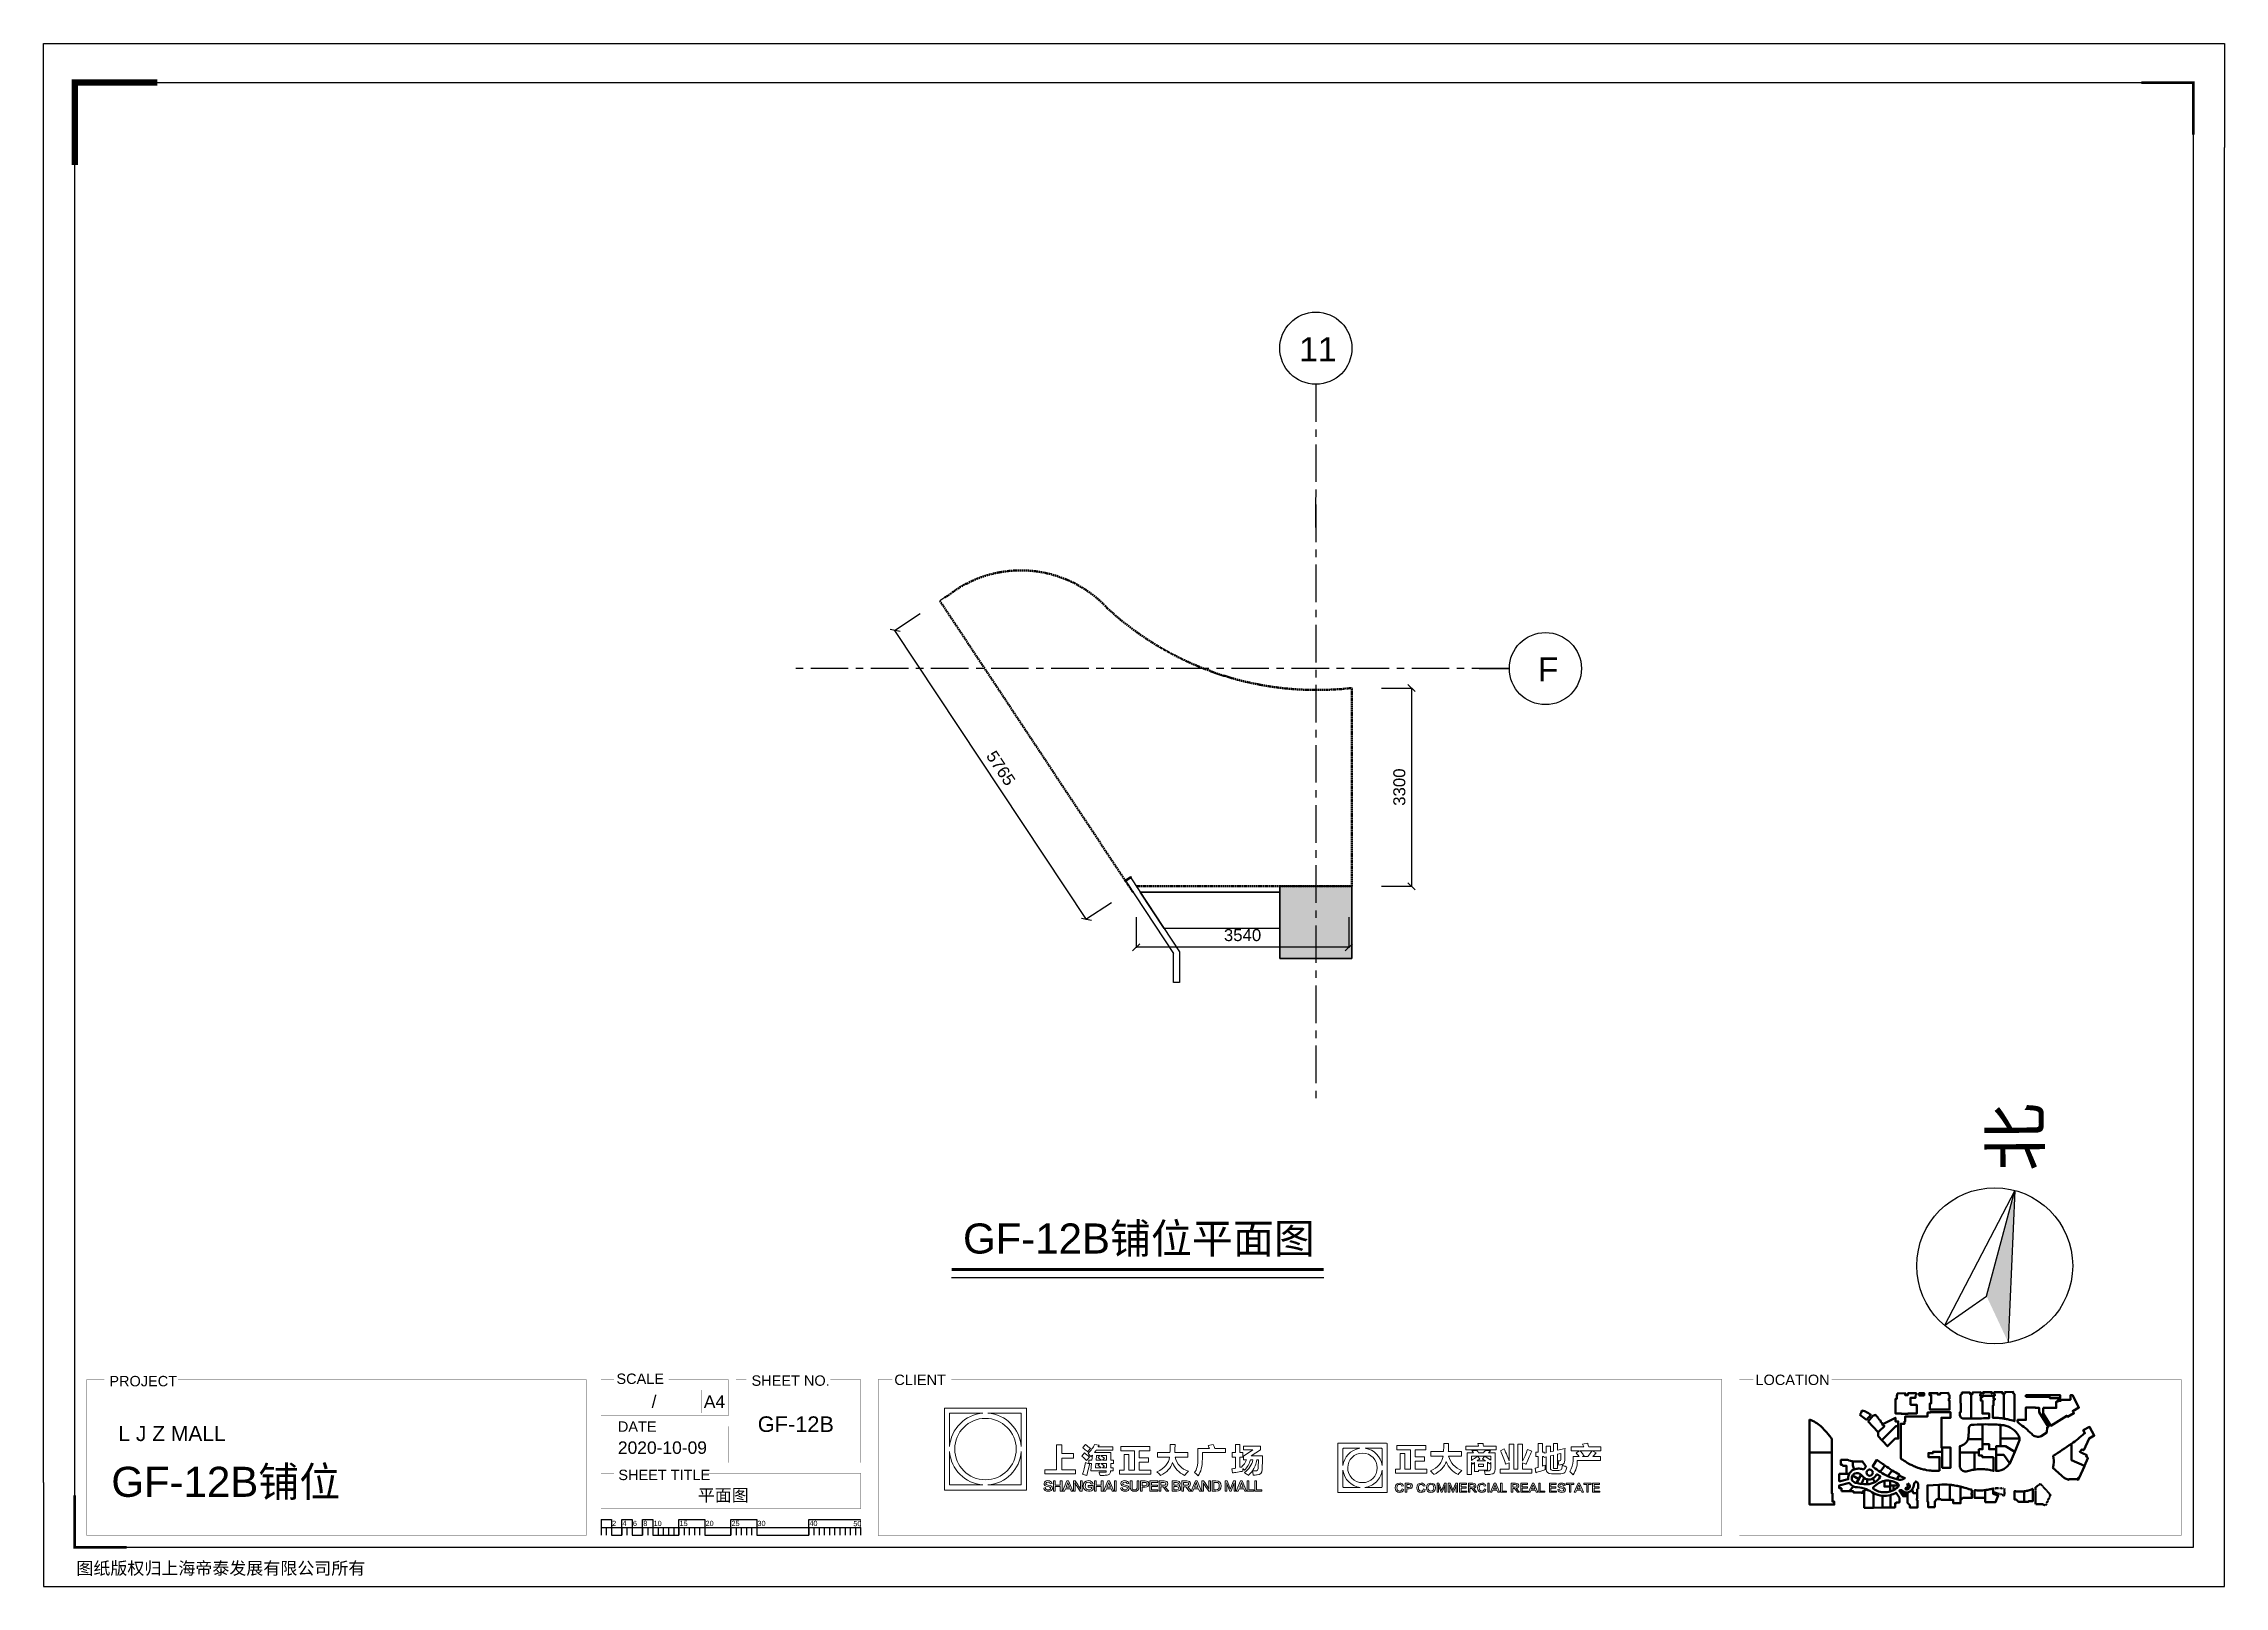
# Model space of a CAD drawing. Header units: inches. Extents: x -17552 to 18736, y -11730 to 13931.
import ezdxf
from ezdxf.enums import TextEntityAlignment as Align

# ---------------------------------------------------------------- set-up
doc = ezdxf.new("R2010")
doc.units = ezdxf.units.IN
doc.header["$MEASUREMENT"] = 0
for name, pattern in [('_DASH', [0.6, 0.4, -0.2]), ('CENTER', [2, 1.25, -0.25, 0.25, -0.25]), ('CONTINOUS', [0]), ('DASH', [0.35, 0.25, -0.1]), ('DASHED', [0.75, 0.5, -0.25])]:
    doc.linetypes.add(name, pattern=pattern)
for name, color, linetype in [('2-NORM', 30, 'Continuous'), ('3-MED', 90, 'Continuous'), ('Culumn', 5, 'Continuous'), ('DIM', 3, 'Continuous'), ('DIM TEXT', 7, 'Continuous'), ('IBS-intwall', 151, 'Continuous'), ('WALL', 255, 'Continuous'), ('图层 1', 7, 'Continuous'), ('给排水', 160, 'Continuous'), ('轴线', 10, 'CENTER')]:
    doc.layers.add(name, color=color, linetype=linetype)
doc.layers.add('租户合同线', color=5, linetype='Continuous', lineweight=50)
doc.styles.add('3F_2017.02$0$H1', font='swisscl.ttf')
doc.styles.get("Standard").update_dxf_attribs({"font": 'arial.ttf'})
doc.dimstyles.new('DIM-200MM', dxfattribs={"dimtxt": 200, "dimasz": 120, "dimexe": 10, "dimexo": 100, "dimgap": 100, "dimtad": 1, "dimdec": 0, "dimrnd": 5, "dimzin": 1, "dimdsep": 46, "dimtxsty": 'Standard', "dimblk": 'OBLIQUE', "dimcen": 0.5, "dimdle": 1, "dimclrd": 256, "dimclre": 256, "dimclrt": 7, "dimaunit": 1, "dimadec": 0, "dimazin": 0, "dimtfac": 1, "dimtdec": 0, "dimtix": 1, "dimtmove": 2, "dimatfit": 3, "dimfxl": 500, "dimfxlon": 1, "dimtolj": 1, "dimtzin": 1, "dimarcsym": 0})

msp = doc.modelspace()

# ---------------------------------------------------------------- texts
for s, height, p in [('PROJECT', 172.8, (-16458.3, -8402.1)), ('SCALE', 172.8, (-8020.2, -8362.7)), ('SHEET NO.', 172.8, (-5772.5, -8393.5)), ('CLIENT', 172.8, (-3396.1, -8380.6)), ('LOCATION', 172.8, (10933.2, -8380.6)), ('A4', 207.36, (-6566.1, -8760.9)), ('DATE', 172.8, (-7996.5, -9158.1)), ('SHEET TITLE', 172.8, (-7988.8, -9961.8)), ('2', 86.4, (-8092.6, -10725.7)), ('4', 86.4, (-7919.8, -10725.7)), ('6', 86.4, (-7747, -10725.7)), ('8', 86.4, (-7574.2, -10725.7)), ('10', 86.4, (-7401.4, -10725.7)), ('15', 86.4, (-6969.4, -10725.7)), ('20', 86.4, (-6537.4, -10725.7)), ('25', 86.4, (-6105.4, -10725.7)), ('30', 86.4, (-5673.4, -10725.7)), ('40', 86.4, (-4809.4, -10725.7)), ('50', 86.4, (-4078.1, -10728.8)), ('图纸版权归上海帝泰发展有限公司所有', 207.36, (-17007.3, -11532))]:
    msp.add_text(s, height=height).set_placement(p)
at = {"attachment_point": 1}
for s, insert, char_height in [('GF-12B{\\fSimSun|b0|i0|c134|p2;铺位平面图}', (-2253.4, -5693.5), 500), ('L J Z MALL', (-16308.1, -9062.6), 250)]:
    msp.add_mtext_dynamic_manual_height_columns(s, width=6808.082, gutter_width=1, heights=[0], dxfattribs=dict(at, insert=insert, char_height=char_height))
for tag, text, p in [('/', 'AS NOTED', (-7353.6, -8757.7)), ('2020-10-09', '2020-7-22', (-6514.3, -9525.7))]:
    msp.add_attdef(tag, text=text, height=207.36).set_placement(p, align=Align.RIGHT)
for tag, p, s, height in [('GF-12B', (-5668.9, -9161.2), 'SHEET NO.', 259.2), ('GF-12B铺位', (-16425.2, -10240.6), '###############', 500), ('平面图', (-6667.1, -10316.4), 'SHEET-TITLE', 207.36)]:
    msp.add_attdef(tag, p, s, height=height)
at = {"layer": 'DIM TEXT', "char_height": 400, "attachment_point": 1}
for s, insert in [('11', (3340.3, 9047.6)), ('F', (7312.9, 3724.5))]:
    msp.add_mtext_dynamic_manual_height_columns(s, width=10456.675, gutter_width=2, heights=[0], dxfattribs=dict(at, insert=insert))

# ---------------------------------------------------------------- blocks, each defined once
blk = doc.blocks.new('3F_2017.02$0$A$C11E260BE')
blk.add_hatch(color=256).paths.add_polyline_path([(5592, 3026), (8455, 1855), (2523, 8881)])
for p, q in [((5592, 3026), (2523, 8881)), ((2523, 8881), (8455, 1855)), ((2523, 8881), (4926, 5))]:
    blk.add_line(p, q)
at = {"ltscale": 0.1}
blk.add_line((4926, 5), (5592, 3026), dxfattribs=at)
blk.add_circle((4709, 4709), 4709)
at = {"style": '3F_2017.02$0$H1'}
blk.add_text('北', height=3000, rotation=133.02448, dxfattribs=at).set_placement((2849, 10782))
blk = doc.blocks.new('_Oblique')
at = {"color": 0, "linetype": 'ByBlock', "lineweight": -2}
blk.add_line((-0.5, -0.5), (0.5, 0.5), dxfattribs=at)
blk = doc.blocks.new('*D16')
at = {"layer": 'DEFPOINTS', "color": 0, "transparency": 16777216}
for p in [(4218, 3213), (4218, -85), (5210, -85)]:
    blk.add_point(p, dxfattribs=at)
at = {"layer": 'DIM', "lineweight": -2, "transparency": 16777216}
for p, q in [((4710, 3213), (5220, 3213)), ((5210, 3214), (5210, -86)), ((4710, -85), (5220, -85))]:
    blk.add_line(p, q, dxfattribs=at)
at = {"layer": 'DIM', "lineweight": -2, "transparency": 16777216, "xscale": 120, "yscale": 120, "zscale": 120}
for p, rotation in [((5210, 3213), 90), ((5210, -85), 270)]:
    blk.add_blockref('_Oblique', p, dxfattribs=dict(at, rotation=rotation))
at = {"layer": 'DIM', "color": 7, "transparency": 16777216, "insert": (5008, 1564), "char_height": 200, "attachment_point": 5, "rotation": 90}
blk.add_mtext('\\A1;3300', dxfattribs=at)
blk = doc.blocks.new('*D17')
at = {"layer": 'DEFPOINTS', "color": 0, "transparency": 16777216}
for p in [(629, -85), (4168, -85), (629, -1100)]:
    blk.add_point(p, dxfattribs=at)
at = {"layer": 'DIM', "lineweight": -2, "transparency": 16777216}
for p, q in [((629, -600), (629, -1110)), ((4168, -600), (4168, -1110)), ((4169, -1100), (628, -1100))]:
    blk.add_line(p, q, dxfattribs=at)
at = {"layer": 'DIM', "lineweight": -2, "transparency": 16777216, "xscale": 120, "yscale": 120, "zscale": 120, "rotation": 180}
blk.add_blockref('_Oblique', (629, -1100), dxfattribs=at)
at = {"layer": 'DIM', "lineweight": -2, "transparency": 16777216, "xscale": 120, "yscale": 120, "zscale": 120}
blk.add_blockref('_Oblique', (4168, -1100), dxfattribs=at)
at = {"layer": 'DIM', "color": 7, "transparency": 16777216, "insert": (2398, -898), "char_height": 200, "attachment_point": 5}
blk.add_mtext('\\A1;3540', dxfattribs=at)
blk = doc.blocks.new('*D18')
at = {"layer": 'DEFPOINTS', "color": 0, "transparency": 16777216}
for p in [(-2557, 4720), (-3385, 4171), (629, -85)]:
    blk.add_point(p, dxfattribs=at)
at = {"layer": 'DIM', "lineweight": -2, "transparency": 16777216}
for p, q in [((-2968, 4447), (-3393, 4165)), ((-199, -635), (-3386, 4172)), ((217, -358), (-208, -640))]:
    blk.add_line(p, q, dxfattribs=at)
at = {"layer": 'DIM', "lineweight": -2, "transparency": 16777216, "xscale": 120, "yscale": 120, "zscale": 120}
for p, rotation in [((-3385, 4171), 123.5458553948845), ((-199, -634), 303.5458553948845)]:
    blk.add_blockref('_Oblique', p, dxfattribs=dict(at, rotation=rotation))
at = {"layer": 'DIM', "color": 7, "transparency": 16777216, "insert": (-1624, 1880), "char_height": 200, "attachment_point": 5, "rotation": 303.5459}
blk.add_mtext('\\A1;5765', dxfattribs=at)
blk = doc.blocks.new('block 47')
at = {"layer": '图层 1', "lineweight": 0}
for points in [[(122.06, -57.89), (122.06, -56.7), (123.44, -56.7), (123.44, -52.04), (124.83, -52.04), (124.83, -56.7), (126.49, -56.7), (126.49, -51.01), (122.45, -51.01), (122.45, -49.7), (130.99, -49.7), (130.99, -51.01), (127.87, -51.01), (127.87, -53.06), (130.64, -53.06), (130.64, -54.37), (127.87, -54.37), (127.87, -56.7), (131.31, -56.7), (131.31, -57.89), (122.06, -57.89)], [(146.62, -55.95), (148.08, -55.95), (148.08, -55.2), (146.62, -55.2), (146.62, -55.95)]]:
    blk.add_lwpolyline(points, dxfattribs=at)
for points, knots in [([(132.5, -52.83), (132.5, -52.83), (132.5, -51.52), (132.5, -51.52), (132.5, -51.52), (136.22, -51.52), (136.22, -51.52), (136.27, -50.84), (136.3, -50.05), (136.3, -49.15), (136.3, -49.15), (137.72, -49.15), (137.72, -49.15), (137.72, -49.44), (137.71, -49.84), (137.68, -50.34), (137.68, -50.89), (137.67, -51.29), (137.64, -51.52), (137.64, -51.52), (141.51, -51.52), (141.51, -51.52), (141.51, -51.52), (141.51, -52.83), (141.51, -52.83), (141.51, -52.83), (137.72, -52.83), (137.72, -52.83), (138.27, -54.94), (139.59, -56.35), (141.67, -57.06), (141.2, -57.5), (140.83, -57.91), (140.57, -58.28), (138.83, -57.47), (137.64, -56.2), (137.01, -54.49), (136.48, -56.1), (135.28, -57.37), (133.41, -58.32), (133.38, -58.3), (133.33, -58.23), (133.25, -58.12), (132.91, -57.73), (132.61, -57.43), (132.34, -57.22), (134.64, -56.19), (135.89, -54.72), (136.1, -52.83), (136.1, -52.83), (132.5, -52.83), (132.5, -52.83)], [0, 0, 0, 0, 1, 1, 1, 2, 2, 2, 3, 3, 3, 4, 4, 4, 5, 5, 5, 6, 6, 6, 7, 7, 7, 8, 8, 8, 9, 9, 9, 10, 10, 10, 11, 11, 11, 12, 12, 12, 13, 13, 13, 14, 14, 14, 15, 15, 15, 16, 16, 16, 17, 17, 17, 17]), ([(142.86, -50.97), (142.86, -50.97), (142.86, -49.94), (142.86, -49.94), (142.86, -49.94), (146.58, -49.94), (146.58, -49.94), (146.58, -49.91), (146.57, -49.86), (146.54, -49.78), (146.49, -49.62), (146.43, -49.41), (146.38, -49.15), (146.38, -49.15), (147.96, -49.11), (147.96, -49.11), (147.96, -49.37), (147.99, -49.65), (148.04, -49.94), (148.04, -49.94), (151.8, -49.94), (151.8, -49.94), (151.8, -49.94), (151.8, -50.97), (151.8, -50.97), (151.8, -50.97), (142.86, -50.97), (142.86, -50.97)], [0, 0, 0, 0, 1, 1, 1, 2, 2, 2, 3, 3, 3, 4, 4, 4, 5, 5, 5, 6, 6, 6, 7, 7, 7, 8, 8, 8, 9, 9, 9, 9]), ([(143.22, -58.28), (143.22, -58.28), (143.22, -51.84), (143.22, -51.84), (143.22, -51.84), (145.08, -51.84), (145.08, -51.84), (145.02, -51.76), (144.95, -51.65), (144.84, -51.52), (144.71, -51.36), (144.62, -51.26), (144.56, -51.21), (144.56, -51.21), (146.11, -51.21), (146.11, -51.21), (146.16, -51.26), (146.24, -51.36), (146.34, -51.52), (146.45, -51.65), (146.53, -51.76), (146.58, -51.84), (146.58, -51.84), (148.08, -51.84), (148.08, -51.84), (148.13, -51.79), (148.2, -51.69), (148.28, -51.56), (148.38, -51.46), (148.5, -51.34), (148.64, -51.21), (148.64, -51.21), (150.14, -51.21), (150.14, -51.21), (149.95, -51.44), (149.76, -51.65), (149.54, -51.84), (149.54, -51.84), (151.48, -51.84), (151.48, -51.84), (151.48, -51.84), (151.48, -56.7), (151.48, -56.7), (151.48, -57.62), (151.06, -58.12), (150.22, -58.2), (149.87, -58.26), (149.32, -58.28), (148.56, -58.28), (148.48, -57.75), (148.4, -57.39), (148.32, -57.18), (148.53, -57.2), (148.89, -57.22), (149.39, -57.22), (149.94, -57.22), (150.22, -56.95), (150.22, -56.42), (150.22, -56.42), (150.22, -54.76), (150.22, -54.76), (150.22, -54.76), (149.94, -55.12), (149.94, -55.12), (149.7, -54.96), (149.47, -54.8), (149.23, -54.65), (149.23, -54.65), (149.23, -56.98), (149.23, -56.98), (149.23, -56.98), (146.62, -56.98), (146.62, -56.98), (146.62, -56.98), (146.62, -57.37), (146.62, -57.37), (146.62, -57.37), (145.43, -57.37), (145.43, -57.37), (145.43, -57.37), (145.43, -54.76), (145.43, -54.76), (145.38, -54.82), (145.29, -54.88), (145.16, -54.96), (145.02, -55.07), (144.92, -55.15), (144.84, -55.2), (144.81, -55.15), (144.73, -55.03), (144.6, -54.84), (144.73, -55), (144.7, -54.95), (144.48, -54.69), (144.48, -54.69), (144.48, -58.28), (144.48, -58.28), (144.48, -58.28), (143.22, -58.28), (143.22, -58.28)], [0, 0, 0, 0, 1, 1, 1, 2, 2, 2, 3, 3, 3, 4, 4, 4, 5, 5, 5, 6, 6, 6, 7, 7, 7, 8, 8, 8, 9, 9, 9, 10, 10, 10, 11, 11, 11, 12, 12, 12, 13, 13, 13, 14, 14, 14, 15, 15, 15, 16, 16, 16, 17, 17, 17, 18, 18, 18, 19, 19, 19, 20, 20, 20, 21, 21, 21, 22, 22, 22, 23, 23, 23, 24, 24, 24, 25, 25, 25, 26, 26, 26, 27, 27, 27, 28, 28, 28, 29, 29, 29, 30, 30, 30, 31, 31, 31, 32, 32, 32, 33, 33, 33, 33]), ([(155.68, -54.25), (155.68, -54.25), (155.68, -49.31), (155.68, -49.31), (155.68, -49.31), (157.06, -49.31), (157.06, -49.31), (157.06, -49.31), (157.06, -56.7), (157.06, -56.7), (157.06, -56.7), (158.25, -56.7), (158.25, -56.7), (158.25, -56.7), (158.25, -49.31), (158.25, -49.31), (158.25, -49.31), (159.59, -49.31), (159.59, -49.31), (159.59, -49.31), (159.59, -54.37), (159.59, -54.37), (160.12, -53.37), (160.62, -52.19), (161.09, -50.85), (161.09, -50.85), (162.32, -51.36), (162.32, -51.36), (162.06, -52.02), (161.59, -53.09), (160.94, -54.57), (160.8, -54.88), (160.7, -55.12), (160.62, -55.28), (160.62, -55.28), (159.59, -54.8), (159.59, -54.8), (159.59, -54.8), (159.59, -56.7), (159.59, -56.7), (159.59, -56.7), (162.32, -56.7), (162.32, -56.7), (162.32, -56.7), (162.32, -57.89), (162.32, -57.89), (162.32, -57.89), (153.03, -57.89), (153.03, -57.89), (153.03, -57.89), (153.03, -56.7), (153.03, -56.7), (153.03, -56.7), (155.68, -56.7), (155.68, -56.7), (155.68, -56.7), (155.68, -54.84), (155.68, -54.84), (155.68, -54.84), (154.61, -55.28), (154.61, -55.28), (154.11, -53.8), (153.59, -52.46), (153.07, -51.25), (153.07, -51.25), (154.21, -50.73), (154.21, -50.73), (154.29, -50.94), (154.43, -51.27), (154.61, -51.72), (154.87, -52.3), (155.23, -53.14), (155.68, -54.25)], [0, 0, 0, 0, 1, 1, 1, 2, 2, 2, 3, 3, 3, 4, 4, 4, 5, 5, 5, 6, 6, 6, 7, 7, 7, 8, 8, 8, 9, 9, 9, 10, 10, 10, 11, 11, 11, 12, 12, 12, 13, 13, 13, 14, 14, 14, 15, 15, 15, 16, 16, 16, 17, 17, 17, 18, 18, 18, 19, 19, 19, 20, 20, 20, 21, 21, 21, 22, 22, 22, 23, 23, 23, 24, 24, 24, 24]), ([(168.73, -51.36), (168.73, -51.36), (168.73, -49.11), (168.73, -49.11), (168.73, -49.11), (169.99, -49.11), (169.99, -49.11), (169.99, -49.11), (169.99, -51.05), (169.99, -51.05), (169.99, -51.05), (172.17, -50.57), (172.17, -50.57), (172.17, -51.07), (172.15, -51.72), (172.13, -52.51), (172.1, -53.01), (172.09, -53.54), (172.09, -54.09), (172.06, -54.8), (171.81, -55.23), (171.34, -55.36), (171.02, -55.38), (170.69, -55.42), (170.35, -55.48), (170.27, -55.05), (170.16, -54.65), (170.03, -54.25), (170.27, -54.25), (170.47, -54.25), (170.63, -54.25), (170.84, -54.22), (170.94, -54.09), (170.94, -53.85), (170.97, -53.46), (170.98, -52.85), (170.98, -52.04), (170.98, -52.04), (169.99, -52.27), (169.99, -52.27), (169.99, -52.27), (169.99, -56.5), (169.99, -56.5), (169.99, -56.5), (168.73, -56.5), (168.73, -56.5), (168.73, -56.5), (168.73, -52.59), (168.73, -52.59), (168.73, -52.59), (167.86, -52.79), (167.86, -52.79), (167.86, -52.79), (167.86, -56.54), (167.86, -56.54), (167.88, -56.86), (168.1, -57.03), (168.49, -57.06), (168.49, -57.06), (170.31, -57.06), (170.31, -57.06), (170.86, -57.06), (171.17, -56.91), (171.22, -56.62), (171.3, -56.28), (171.35, -55.91), (171.38, -55.52), (171.59, -55.62), (171.86, -55.74), (172.21, -55.87), (172.42, -55.95), (172.58, -56.02), (172.68, -56.07), (172.52, -56.7), (172.39, -57.12), (172.29, -57.33), (172.05, -57.83), (171.61, -58.08), (170.98, -58.08), (170.98, -58.08), (168.21, -58.08), (168.21, -58.08), (167.16, -58.08), (166.62, -57.62), (166.59, -56.7), (166.59, -56.7), (166.59, -53.1), (166.59, -53.1), (166.59, -53.1), (166, -53.26), (166, -53.26), (166, -53.26), (165.92, -52.95), (165.92, -52.95), (165.92, -52.95), (165.49, -52.95), (165.49, -52.95), (165.49, -52.95), (165.49, -55.79), (165.49, -55.79), (165.78, -55.71), (166.05, -55.63), (166.32, -55.55), (166.29, -55.82), (166.29, -56.25), (166.32, -56.86), (166.08, -56.94), (165.74, -57.06), (165.29, -57.22), (164.52, -57.43), (163.94, -57.61), (163.55, -57.77), (163.55, -57.77), (163.31, -56.42), (163.31, -56.42), (163.63, -56.35), (163.93, -56.27), (164.22, -56.19), (164.22, -56.19), (164.22, -52.95), (164.22, -52.95), (164.22, -52.95), (163.51, -52.95), (163.51, -52.95), (163.51, -52.95), (163.51, -51.64), (163.51, -51.64), (163.51, -51.64), (164.22, -51.64), (164.22, -51.64), (164.22, -51.64), (164.22, -49.11), (164.22, -49.11), (164.22, -49.11), (165.49, -49.11), (165.49, -49.11), (165.49, -49.11), (165.49, -51.64), (165.49, -51.64), (165.49, -51.64), (166.04, -51.64), (166.04, -51.64), (166.04, -51.64), (166.04, -52), (166.04, -52), (166.04, -52), (166.59, -51.84), (166.59, -51.84), (166.59, -51.84), (166.59, -49.94), (166.59, -49.94), (166.59, -49.94), (167.86, -49.94), (167.86, -49.94), (167.86, -49.94), (167.86, -51.56), (167.86, -51.56), (167.86, -51.56), (168.73, -51.36), (168.73, -51.36)], [0, 0, 0, 0, 1, 1, 1, 2, 2, 2, 3, 3, 3, 4, 4, 4, 5, 5, 5, 6, 6, 6, 7, 7, 7, 8, 8, 8, 9, 9, 9, 10, 10, 10, 11, 11, 11, 12, 12, 12, 13, 13, 13, 14, 14, 14, 15, 15, 15, 16, 16, 16, 17, 17, 17, 18, 18, 18, 19, 19, 19, 20, 20, 20, 21, 21, 21, 22, 22, 22, 23, 23, 23, 24, 24, 24, 25, 25, 25, 26, 26, 26, 27, 27, 27, 28, 28, 28, 29, 29, 29, 30, 30, 30, 31, 31, 31, 32, 32, 32, 33, 33, 33, 34, 34, 34, 35, 35, 35, 36, 36, 36, 37, 37, 37, 38, 38, 38, 39, 39, 39, 40, 40, 40, 41, 41, 41, 42, 42, 42, 43, 43, 43, 44, 44, 44, 45, 45, 45, 46, 46, 46, 47, 47, 47, 48, 48, 48, 49, 49, 49, 50, 50, 50, 51, 51, 51, 52, 52, 52, 53, 53, 53, 53]), ([(174.58, -54.25), (174.58, -54.25), (174.58, -52.99), (174.58, -52.99), (174.58, -52.99), (176.4, -52.99), (176.4, -52.99), (176.38, -52.96), (176.34, -52.92), (176.28, -52.87), (176.1, -52.63), (175.82, -52.3), (175.45, -51.88), (175.45, -51.88), (176.44, -51.29), (176.44, -51.29), (176.44, -51.29), (173.95, -51.29), (173.95, -51.29), (173.95, -51.29), (173.95, -50.1), (173.95, -50.1), (173.95, -50.1), (177.71, -50.1), (177.71, -50.1), (177.68, -50.02), (177.64, -49.9), (177.59, -49.74), (177.51, -49.53), (177.44, -49.39), (177.39, -49.31), (177.39, -49.31), (178.89, -49.07), (178.89, -49.07), (178.97, -49.47), (179.06, -49.81), (179.17, -50.1), (179.17, -50.1), (182.81, -50.1), (182.81, -50.1), (182.81, -50.1), (182.81, -51.29), (182.81, -51.29), (182.81, -51.29), (180.2, -51.29), (180.2, -51.29), (180.2, -51.29), (181.42, -51.88), (181.42, -51.88), (181.03, -52.35), (180.7, -52.72), (180.43, -52.99), (180.43, -52.99), (182.65, -52.99), (182.65, -52.99), (182.65, -52.99), (182.65, -54.17), (182.65, -54.17), (182.65, -54.17), (175.81, -54.17), (175.81, -54.17), (175.81, -54.17), (175.81, -54.41), (175.81, -54.41), (175.81, -55.75), (175.4, -57.08), (174.58, -58.4), (174.35, -58.14), (174.02, -57.81), (173.6, -57.41), (174.2, -56.41), (174.53, -55.36), (174.58, -54.25)], [0, 0, 0, 0, 1, 1, 1, 2, 2, 2, 3, 3, 3, 4, 4, 4, 5, 5, 5, 6, 6, 6, 7, 7, 7, 8, 8, 8, 9, 9, 9, 10, 10, 10, 11, 11, 11, 12, 12, 12, 13, 13, 13, 14, 14, 14, 15, 15, 15, 16, 16, 16, 17, 17, 17, 18, 18, 18, 19, 19, 19, 20, 20, 20, 21, 21, 21, 22, 22, 22, 23, 23, 23, 24, 24, 24, 24]), ([(177.83, -52.71), (177.83, -52.71), (177.35, -52.99), (177.35, -52.99), (177.35, -52.99), (178.89, -52.99), (178.89, -52.99), (179.29, -52.48), (179.68, -51.92), (180.08, -51.29), (180.08, -51.29), (176.64, -51.29), (176.64, -51.29), (176.74, -51.39), (176.9, -51.58), (177.11, -51.84), (177.4, -52.21), (177.64, -52.5), (177.83, -52.71)], [0, 0, 0, 0, 1, 1, 1, 2, 2, 2, 3, 3, 3, 4, 4, 4, 5, 5, 5, 6, 6, 6, 6]), ([(146.26, -52.91), (146.26, -52.91), (146.94, -53.66), (146.94, -53.66), (146.7, -53.87), (146.45, -54.05), (146.18, -54.21), (146.18, -54.21), (148.64, -54.21), (148.64, -54.21), (148.48, -54.13), (148.27, -54), (148, -53.82), (147.87, -53.74), (147.78, -53.68), (147.73, -53.66), (147.73, -53.66), (148.36, -52.95), (148.36, -52.95), (148.99, -53.29), (149.61, -53.66), (150.22, -54.05), (150.22, -54.05), (150.22, -52.87), (150.22, -52.87), (150.22, -52.87), (144.48, -52.87), (144.48, -52.87), (144.48, -52.87), (144.48, -54.17), (144.48, -54.17), (144.8, -53.96), (145.24, -53.66), (145.79, -53.26), (146, -53.1), (146.16, -52.99), (146.26, -52.91)], [0, 0, 0, 0, 1, 1, 1, 2, 2, 2, 3, 3, 3, 4, 4, 4, 5, 5, 5, 6, 6, 6, 7, 7, 7, 8, 8, 8, 9, 9, 9, 10, 10, 10, 11, 11, 11, 12, 12, 12, 12])]:
    blk.add_open_spline(points, degree=3, knots=knots, dxfattribs=at)
blk = doc.blocks.new('block 48')
at = {"layer": '图层 1', "lineweight": 0}
for points in [[(141.43, -63.17), (143.09, -63.17), (143.09, -63.54), (140.99, -63.54), (140.99, -60.84), (143.02, -60.84), (143.02, -61.25), (141.43, -61.25), (141.43, -61.96), (142.93, -61.96), (142.93, -62.35), (141.43, -62.35), (141.43, -63.17)], [(149.29, -60.86), (149.73, -60.86), (149.73, -63.54), (149.29, -63.54), (149.29, -60.86)], [(152.3, -63.54), (152.05, -62.89), (150.84, -62.89), (150.57, -63.54), (150.1, -63.54), (151.23, -60.84), (151.66, -60.84), (152.78, -63.54), (152.3, -63.54)], [(153.09, -60.86), (153.54, -60.86), (153.54, -63.17), (154.89, -63.17), (154.89, -63.54), (153.09, -63.54), (153.09, -60.86)], [(159.52, -63.17), (161.18, -63.17), (161.18, -63.54), (159.08, -63.54), (159.08, -60.84), (161.12, -60.84), (161.12, -61.25), (159.52, -61.25), (159.52, -61.96), (161.03, -61.96), (161.03, -62.35), (159.52, -62.35), (159.52, -63.17)], [(163.61, -63.54), (163.35, -62.89), (162.15, -62.89), (161.87, -63.54), (161.41, -63.54), (162.54, -60.84), (162.96, -60.84), (164.09, -63.54), (163.61, -63.54)], [(164.4, -60.86), (164.85, -60.86), (164.85, -63.17), (166.2, -63.17), (166.2, -63.54), (164.4, -63.54), (164.4, -60.86)], [(168, -63.17), (169.66, -63.17), (169.66, -63.54), (167.56, -63.54), (167.56, -60.84), (169.59, -60.84), (169.59, -61.25), (168, -61.25), (168, -61.96), (169.5, -61.96), (169.5, -62.35), (168, -62.35), (168, -63.17)], [(174.81, -61.25), (173.91, -61.25), (173.91, -63.54), (173.47, -63.54), (173.47, -61.25), (172.56, -61.25), (172.56, -60.86), (174.81, -60.86), (174.81, -61.25)], [(177.12, -63.54), (176.86, -62.89), (175.65, -62.89), (175.38, -63.54), (174.91, -63.54), (176.04, -60.84), (176.47, -60.84), (177.6, -63.54), (177.12, -63.54)], [(179.95, -61.25), (179.06, -61.25), (179.06, -63.54), (178.62, -63.54), (178.62, -61.25), (177.71, -61.25), (177.71, -60.86), (179.95, -60.86), (179.95, -61.25)], [(180.77, -63.17), (182.43, -63.17), (182.43, -63.54), (180.33, -63.54), (180.33, -60.84), (182.37, -60.84), (182.37, -61.25), (180.77, -61.25), (180.77, -61.96), (182.28, -61.96), (182.28, -62.35), (180.77, -62.35), (180.77, -63.17)]]:
    blk.add_lwpolyline(points, dxfattribs=at)
for points, knots in [([(124.4, -61.6), (124.4, -61.6), (123.93, -61.73), (123.93, -61.73), (123.81, -61.4), (123.58, -61.23), (123.25, -61.21), (122.74, -61.23), (122.47, -61.57), (122.44, -62.21), (122.45, -62.86), (122.71, -63.19), (123.22, -63.21), (123.63, -63.22), (123.88, -63), (123.97, -62.57), (123.97, -62.57), (124.45, -62.69), (124.45, -62.69), (124.3, -63.29), (123.89, -63.59), (123.23, -63.58), (122.41, -63.57), (121.99, -63.11), (121.97, -62.21), (121.99, -61.3), (122.42, -60.83), (123.27, -60.81), (123.81, -60.81), (124.19, -61.08), (124.4, -61.6)], [0, 0, 0, 0, 1, 1, 1, 2, 2, 2, 3, 3, 3, 4, 4, 4, 5, 5, 5, 6, 6, 6, 7, 7, 7, 8, 8, 8, 9, 9, 9, 10, 10, 10, 10]), ([(126.08, -62.51), (126.08, -62.51), (125.35, -62.51), (125.35, -62.51), (125.35, -62.51), (125.35, -63.54), (125.35, -63.54), (125.35, -63.54), (124.9, -63.54), (124.9, -63.54), (124.9, -63.54), (124.9, -60.84), (124.9, -60.84), (124.9, -60.84), (126.1, -60.84), (126.1, -60.84), (126.69, -60.87), (127.01, -61.14), (127.05, -61.66), (127.04, -62.22), (126.72, -62.5), (126.08, -62.51)], [0, 0, 0, 0, 1, 1, 1, 2, 2, 2, 3, 3, 3, 4, 4, 4, 5, 5, 5, 6, 6, 6, 7, 7, 7, 7]), ([(126.04, -61.25), (126.04, -61.25), (125.35, -61.25), (125.35, -61.25), (125.35, -61.25), (125.35, -62.12), (125.35, -62.12), (125.35, -62.12), (126.04, -62.12), (126.04, -62.12), (126.41, -62.12), (126.6, -61.97), (126.6, -61.66), (126.58, -61.39), (126.39, -61.26), (126.04, -61.25)], [0, 0, 0, 0, 1, 1, 1, 2, 2, 2, 3, 3, 3, 4, 4, 4, 5, 5, 5, 5]), ([(130.77, -61.6), (130.77, -61.6), (130.3, -61.73), (130.3, -61.73), (130.18, -61.4), (129.95, -61.23), (129.62, -61.21), (129.11, -61.23), (128.84, -61.57), (128.81, -62.21), (128.82, -62.86), (129.08, -63.19), (129.59, -63.21), (130, -63.22), (130.25, -63), (130.34, -62.57), (130.34, -62.57), (130.82, -62.69), (130.82, -62.69), (130.67, -63.29), (130.26, -63.59), (129.6, -63.58), (128.78, -63.57), (128.36, -63.11), (128.34, -62.21), (128.36, -61.3), (128.79, -60.83), (129.64, -60.81), (130.18, -60.81), (130.55, -61.08), (130.77, -61.6)], [0, 0, 0, 0, 1, 1, 1, 2, 2, 2, 3, 3, 3, 4, 4, 4, 5, 5, 5, 6, 6, 6, 7, 7, 7, 8, 8, 8, 9, 9, 9, 10, 10, 10, 10]), ([(132.51, -60.81), (133.34, -60.86), (133.78, -61.32), (133.84, -62.19), (133.81, -63.09), (133.36, -63.56), (132.49, -63.58), (131.64, -63.54), (131.2, -63.08), (131.16, -62.21), (131.21, -61.32), (131.66, -60.85), (132.51, -60.81)], [0, 0, 0, 0, 1, 1, 1, 2, 2, 2, 3, 3, 3, 4, 4, 4, 4]), ([(132.47, -63.22), (133.05, -63.19), (133.35, -62.86), (133.37, -62.21), (133.33, -61.58), (133.04, -61.25), (132.5, -61.19), (131.95, -61.24), (131.65, -61.58), (131.62, -62.21), (131.64, -62.84), (131.93, -63.18), (132.47, -63.22)], [0, 0, 0, 0, 1, 1, 1, 2, 2, 2, 3, 3, 3, 4, 4, 4, 4]), ([(136.5, -60.86), (136.5, -60.86), (137.03, -60.86), (137.03, -60.86), (137.03, -60.86), (137.03, -63.54), (137.03, -63.54), (137.03, -63.54), (136.62, -63.54), (136.62, -63.54), (136.62, -63.54), (136.62, -61.95), (136.62, -61.95), (136.62, -61.82), (136.63, -61.62), (136.66, -61.36), (136.66, -61.36), (136.64, -61.36), (136.64, -61.36), (136.61, -61.52), (136.56, -61.67), (136.49, -61.83), (136.49, -61.83), (135.83, -63.54), (135.83, -63.54), (135.83, -63.54), (135.52, -63.54), (135.52, -63.54), (135.52, -63.54), (134.84, -61.83), (134.84, -61.83), (134.78, -61.66), (134.73, -61.5), (134.7, -61.36), (134.7, -61.36), (134.68, -61.36), (134.68, -61.36), (134.7, -61.56), (134.71, -61.76), (134.71, -61.95), (134.71, -61.95), (134.71, -63.54), (134.71, -63.54), (134.71, -63.54), (134.31, -63.54), (134.31, -63.54), (134.31, -63.54), (134.31, -60.86), (134.31, -60.86), (134.31, -60.86), (134.84, -60.86), (134.84, -60.86), (134.84, -60.86), (135.57, -62.67), (135.57, -62.67), (135.58, -62.72), (135.6, -62.79), (135.65, -62.89), (135.65, -62.94), (135.66, -62.97), (135.67, -62.99), (135.71, -62.86), (135.75, -62.76), (135.79, -62.67), (135.79, -62.67), (136.5, -60.86), (136.5, -60.86)], [0, 0, 0, 0, 1, 1, 1, 2, 2, 2, 3, 3, 3, 4, 4, 4, 5, 5, 5, 6, 6, 6, 7, 7, 7, 8, 8, 8, 9, 9, 9, 10, 10, 10, 11, 11, 11, 12, 12, 12, 13, 13, 13, 14, 14, 14, 15, 15, 15, 16, 16, 16, 17, 17, 17, 18, 18, 18, 19, 19, 19, 20, 20, 20, 21, 21, 21, 22, 22, 22, 22]), ([(139.84, -60.86), (139.84, -60.86), (140.37, -60.86), (140.37, -60.86), (140.37, -60.86), (140.37, -63.54), (140.37, -63.54), (140.37, -63.54), (139.96, -63.54), (139.96, -63.54), (139.96, -63.54), (139.96, -61.95), (139.96, -61.95), (139.96, -61.82), (139.97, -61.62), (140, -61.36), (140, -61.36), (139.98, -61.36), (139.98, -61.36), (139.95, -61.52), (139.9, -61.67), (139.83, -61.83), (139.83, -61.83), (139.17, -63.54), (139.17, -63.54), (139.17, -63.54), (138.85, -63.54), (138.85, -63.54), (138.85, -63.54), (138.18, -61.83), (138.18, -61.83), (138.12, -61.66), (138.07, -61.5), (138.04, -61.36), (138.04, -61.36), (138.02, -61.36), (138.02, -61.36), (138.04, -61.56), (138.05, -61.76), (138.05, -61.95), (138.05, -61.95), (138.05, -63.54), (138.05, -63.54), (138.05, -63.54), (137.65, -63.54), (137.65, -63.54), (137.65, -63.54), (137.65, -60.86), (137.65, -60.86), (137.65, -60.86), (138.18, -60.86), (138.18, -60.86), (138.18, -60.86), (138.91, -62.67), (138.91, -62.67), (138.92, -62.72), (138.94, -62.79), (138.98, -62.89), (138.99, -62.94), (139, -62.97), (139.01, -62.99), (139.05, -62.86), (139.09, -62.76), (139.13, -62.67), (139.13, -62.67), (139.84, -60.86), (139.84, -60.86)], [0, 0, 0, 0, 1, 1, 1, 2, 2, 2, 3, 3, 3, 4, 4, 4, 5, 5, 5, 6, 6, 6, 7, 7, 7, 8, 8, 8, 9, 9, 9, 10, 10, 10, 11, 11, 11, 12, 12, 12, 13, 13, 13, 14, 14, 14, 15, 15, 15, 16, 16, 16, 17, 17, 17, 18, 18, 18, 19, 19, 19, 20, 20, 20, 21, 21, 21, 22, 22, 22, 22]), ([(146.09, -63.54), (146.09, -63.54), (145.49, -63.54), (145.49, -63.54), (145.49, -63.54), (144.58, -62.4), (144.58, -62.4), (144.58, -62.4), (144.04, -62.4), (144.04, -62.4), (144.04, -62.4), (144.04, -63.54), (144.04, -63.54), (144.04, -63.54), (143.6, -63.54), (143.6, -63.54), (143.6, -63.54), (143.6, -60.84), (143.6, -60.84), (143.6, -60.84), (144.86, -60.84), (144.86, -60.84), (145.46, -60.86), (145.78, -61.12), (145.8, -61.61), (145.8, -62.05), (145.57, -62.31), (145.09, -62.38), (145.09, -62.38), (146.09, -63.54), (146.09, -63.54)], [0, 0, 0, 0, 1, 1, 1, 2, 2, 2, 3, 3, 3, 4, 4, 4, 5, 5, 5, 6, 6, 6, 7, 7, 7, 8, 8, 8, 9, 9, 9, 10, 10, 10, 10]), ([(144.04, -61.25), (144.04, -61.25), (144.04, -62), (144.04, -62), (144.04, -62), (144.78, -62), (144.78, -62), (145.17, -62), (145.36, -61.87), (145.35, -61.6), (145.34, -61.37), (145.15, -61.26), (144.78, -61.25), (144.78, -61.25), (144.04, -61.25), (144.04, -61.25)], [0, 0, 0, 0, 1, 1, 1, 2, 2, 2, 3, 3, 3, 4, 4, 4, 5, 5, 5, 5]), ([(148.74, -61.6), (148.74, -61.6), (148.27, -61.73), (148.27, -61.73), (148.15, -61.4), (147.92, -61.23), (147.59, -61.21), (147.08, -61.23), (146.81, -61.57), (146.78, -62.21), (146.79, -62.86), (147.05, -63.19), (147.56, -63.21), (147.97, -63.22), (148.22, -63), (148.31, -62.57), (148.31, -62.57), (148.79, -62.69), (148.79, -62.69), (148.64, -63.29), (148.23, -63.59), (147.57, -63.58), (146.75, -63.57), (146.33, -63.11), (146.31, -62.21), (146.33, -61.3), (146.76, -60.83), (147.61, -60.81), (148.15, -60.81), (148.53, -61.08), (148.74, -61.6)], [0, 0, 0, 0, 1, 1, 1, 2, 2, 2, 3, 3, 3, 4, 4, 4, 5, 5, 5, 6, 6, 6, 7, 7, 7, 8, 8, 8, 9, 9, 9, 10, 10, 10, 10]), ([(150.99, -62.51), (150.99, -62.51), (151.89, -62.51), (151.89, -62.51), (151.89, -62.51), (151.53, -61.56), (151.53, -61.56), (151.48, -61.45), (151.46, -61.36), (151.46, -61.3), (151.46, -61.3), (151.45, -61.3), (151.45, -61.3), (151.44, -61.38), (151.41, -61.46), (151.37, -61.56), (151.37, -61.56), (150.99, -62.51), (150.99, -62.51)], [0, 0, 0, 0, 1, 1, 1, 2, 2, 2, 3, 3, 3, 4, 4, 4, 5, 5, 5, 6, 6, 6, 6]), ([(158.75, -63.54), (158.75, -63.54), (158.16, -63.54), (158.16, -63.54), (158.16, -63.54), (157.25, -62.4), (157.25, -62.4), (157.25, -62.4), (156.7, -62.4), (156.7, -62.4), (156.7, -62.4), (156.7, -63.54), (156.7, -63.54), (156.7, -63.54), (156.26, -63.54), (156.26, -63.54), (156.26, -63.54), (156.26, -60.84), (156.26, -60.84), (156.26, -60.84), (157.52, -60.84), (157.52, -60.84), (158.13, -60.86), (158.44, -61.12), (158.47, -61.61), (158.47, -62.05), (158.23, -62.31), (157.75, -62.38), (157.75, -62.38), (158.75, -63.54), (158.75, -63.54)], [0, 0, 0, 0, 1, 1, 1, 2, 2, 2, 3, 3, 3, 4, 4, 4, 5, 5, 5, 6, 6, 6, 7, 7, 7, 8, 8, 8, 9, 9, 9, 10, 10, 10, 10]), ([(156.7, -61.25), (156.7, -61.25), (156.7, -62), (156.7, -62), (156.7, -62), (157.44, -62), (157.44, -62), (157.83, -62), (158.02, -61.87), (158.01, -61.6), (158, -61.37), (157.81, -61.26), (157.44, -61.25), (157.44, -61.25), (156.7, -61.25), (156.7, -61.25)], [0, 0, 0, 0, 1, 1, 1, 2, 2, 2, 3, 3, 3, 4, 4, 4, 5, 5, 5, 5]), ([(162.3, -62.51), (162.3, -62.51), (163.2, -62.51), (163.2, -62.51), (163.2, -62.51), (162.83, -61.56), (162.83, -61.56), (162.79, -61.45), (162.77, -61.36), (162.77, -61.3), (162.77, -61.3), (162.76, -61.3), (162.76, -61.3), (162.75, -61.38), (162.72, -61.46), (162.68, -61.56), (162.68, -61.56), (162.3, -62.51), (162.3, -62.51)], [0, 0, 0, 0, 1, 1, 1, 2, 2, 2, 3, 3, 3, 4, 4, 4, 5, 5, 5, 6, 6, 6, 6]), ([(172.21, -61.55), (172.21, -61.55), (171.75, -61.67), (171.75, -61.67), (171.67, -61.35), (171.48, -61.19), (171.16, -61.19), (170.79, -61.19), (170.61, -61.32), (170.6, -61.56), (170.56, -61.73), (170.77, -61.86), (171.21, -61.93), (171.94, -62.07), (172.3, -62.36), (172.28, -62.8), (172.26, -63.31), (171.91, -63.57), (171.23, -63.58), (170.56, -63.61), (170.16, -63.33), (170.04, -62.75), (170.04, -62.75), (170.48, -62.62), (170.48, -62.62), (170.52, -63.02), (170.77, -63.21), (171.22, -63.19), (171.62, -63.19), (171.82, -63.06), (171.82, -62.79), (171.85, -62.59), (171.63, -62.45), (171.14, -62.35), (170.44, -62.21), (170.1, -61.95), (170.13, -61.56), (170.16, -61.07), (170.49, -60.82), (171.14, -60.81), (171.73, -60.81), (172.09, -61.06), (172.21, -61.55)], [0, 0, 0, 0, 1, 1, 1, 2, 2, 2, 3, 3, 3, 4, 4, 4, 5, 5, 5, 6, 6, 6, 7, 7, 7, 8, 8, 8, 9, 9, 9, 10, 10, 10, 11, 11, 11, 12, 12, 12, 13, 13, 13, 14, 14, 14, 14]), ([(175.81, -62.51), (175.81, -62.51), (176.7, -62.51), (176.7, -62.51), (176.7, -62.51), (176.34, -61.56), (176.34, -61.56), (176.3, -61.45), (176.28, -61.36), (176.28, -61.3), (176.28, -61.3), (176.26, -61.3), (176.26, -61.3), (176.25, -61.38), (176.23, -61.46), (176.18, -61.56), (176.18, -61.56), (175.81, -62.51), (175.81, -62.51)], [0, 0, 0, 0, 1, 1, 1, 2, 2, 2, 3, 3, 3, 4, 4, 4, 5, 5, 5, 6, 6, 6, 6])]:
    blk.add_open_spline(points, degree=3, knots=knots, dxfattribs=at)
blk = doc.blocks.new('block 46')
at = {"layer": '图层 1', "lineweight": 0}
for points, knots in [([(105, -49.05), (109.78, -49.05), (114.56, -49.05), (119.34, -49.05), (119.54, -49.05), (119.54, -49.05), (119.54, -49.24), (119.54, -51.05), (119.55, -52.86), (119.53, -54.66), (119.51, -57.37), (119.53, -60.08), (119.52, -62.79), (119.52, -63.01), (119.53, -63.23), (119.54, -63.45), (119.54, -63.5), (119.54, -63.54), (119.52, -63.59), (114.71, -63.59), (109.9, -63.59), (105.09, -63.59), (105.02, -63.59), (105, -63.57), (105, -63.5), (105, -58.68), (105, -53.87), (105, -49.05)], [0, 0, 0, 0, 1, 1, 1, 2, 2, 2, 3, 3, 3, 4, 4, 4, 5, 5, 5, 6, 6, 6, 7, 7, 7, 8, 8, 8, 9, 9, 9, 9]), ([(111.48, -50.54), (111.45, -50.54), (111.42, -50.54), (111.4, -50.54), (109.81, -50.54), (108.21, -50.54), (106.62, -50.54), (106.48, -50.54), (106.48, -50.54), (106.48, -50.69), (106.48, -52.3), (106.48, -53.92), (106.48, -55.53), (106.48, -55.54), (106.48, -55.56), (106.48, -55.57), (106.48, -55.58), (106.47, -55.6), (106.49, -55.6), (106.78, -53.21), (108.66, -50.95), (111.48, -50.54)], [0, 0, 0, 0, 1, 1, 1, 2, 2, 2, 3, 3, 3, 4, 4, 4, 5, 5, 5, 6, 6, 6, 7, 7, 7, 7]), ([(113.06, -50.54), (115.65, -50.92), (117.7, -52.98), (118.04, -55.59), (118.04, -55.56), (118.04, -55.52), (118.04, -55.49), (118.04, -53.89), (118.04, -52.3), (118.04, -50.7), (118.04, -50.54), (118.04, -50.54), (117.89, -50.54), (116.31, -50.54), (114.73, -50.54), (113.15, -50.54), (113.12, -50.54), (113.09, -50.54), (113.06, -50.54)], [0, 0, 0, 0, 1, 1, 1, 2, 2, 2, 3, 3, 3, 4, 4, 4, 5, 5, 5, 6, 6, 6, 6]), ([(111.59, -62.11), (108.97, -61.79), (106.83, -59.75), (106.48, -57.03), (106.48, -57.06), (106.48, -57.09), (106.48, -57.12), (106.48, -58.73), (106.48, -60.34), (106.48, -61.95), (106.48, -62.1), (106.48, -62.1), (106.63, -62.1), (107.74, -62.1), (108.86, -62.1), (109.98, -62.1), (110.07, -62.1), (110.16, -62.09), (110.25, -62.1), (110.7, -62.13), (111.15, -62.1), (111.59, -62.11)], [0, 0, 0, 0, 1, 1, 1, 2, 2, 2, 3, 3, 3, 4, 4, 4, 5, 5, 5, 6, 6, 6, 7, 7, 7, 7]), ([(116.63, -56.33), (116.65, -53.99), (114.76, -51.96), (112.29, -51.95), (109.8, -51.93), (107.92, -53.93), (107.89, -56.26), (107.86, -58.67), (109.79, -60.69), (112.26, -60.7), (114.71, -60.7), (116.65, -58.7), (116.63, -56.33)], [0, 0, 0, 0, 1, 1, 1, 2, 2, 2, 3, 3, 3, 4, 4, 4, 4]), ([(118.04, -57.03), (117.86, -58.36), (117.31, -59.5), (116.36, -60.44), (115.41, -61.38), (114.27, -61.93), (112.94, -62.11), (112.98, -62.11), (113.01, -62.11), (113.04, -62.11), (114.66, -62.11), (116.27, -62.11), (117.89, -62.11), (118.04, -62.11), (118.04, -62.11), (118.04, -61.95), (118.04, -60.34), (118.04, -58.74), (118.04, -57.13), (118.04, -57.1), (118.04, -57.06), (118.04, -57.03)], [0, 0, 0, 0, 1, 1, 1, 2, 2, 2, 3, 3, 3, 4, 4, 4, 5, 5, 5, 6, 6, 6, 7, 7, 7, 7])]:
    blk.add_open_spline(points, degree=3, knots=knots, dxfattribs=at)
at = {"layer": '图层 1'}
for name in ['block 47', 'block 48']:
    blk.add_blockref(name, (0, 0), dxfattribs=at)
blk = doc.blocks.new('block 50')
at = {"layer": '图层 1', "lineweight": 0}
blk.add_lwpolyline([(38.4, -106.16), (21.47, -106.16), (21.47, -123.09), (38.4, -123.09), (38.4, -106.16)], dxfattribs=at)
for points, knots in [([(22.55, -107.24), (22.55, -107.24), (29.43, -107.24), (29.43, -107.24), (25.75, -107.49), (22.8, -110.44), (22.55, -114.12), (22.55, -114.12), (22.55, -107.24), (22.55, -107.24)], [0, 0, 0, 0, 1, 1, 1, 2, 2, 2, 3, 3, 3, 3]), ([(37.33, -114.12), (37.08, -110.44), (34.13, -107.49), (30.45, -107.24), (30.45, -107.24), (37.33, -107.24), (37.33, -107.24), (37.33, -107.24), (37.33, -114.12), (37.33, -114.12)], [0, 0, 0, 0, 1, 1, 1, 2, 2, 2, 3, 3, 3, 3]), ([(23.6, -114.63), (23.6, -111.13), (26.44, -108.29), (29.94, -108.29), (33.43, -108.29), (36.28, -111.13), (36.28, -114.63), (36.28, -118.12), (33.43, -120.96), (29.94, -120.96), (26.44, -120.96), (23.6, -118.12), (23.6, -114.63)], [0, 0, 0, 0, 1, 1, 1, 2, 2, 2, 3, 3, 3, 4, 4, 4, 4]), ([(22.55, -122.02), (22.55, -122.02), (22.55, -115.14), (22.55, -115.14), (22.8, -118.82), (25.75, -121.77), (29.43, -122.02), (29.43, -122.02), (22.55, -122.02), (22.55, -122.02)], [0, 0, 0, 0, 1, 1, 1, 2, 2, 2, 3, 3, 3, 3]), ([(37.33, -122.02), (37.33, -122.02), (30.45, -122.02), (30.45, -122.02), (34.13, -121.77), (37.08, -118.82), (37.33, -115.13), (37.33, -115.13), (37.33, -122.02), (37.33, -122.02)], [0, 0, 0, 0, 1, 1, 1, 2, 2, 2, 3, 3, 3, 3])]:
    blk.add_open_spline(points, degree=3, knots=knots, dxfattribs=at)
blk = doc.blocks.new('block 51')
at = {"layer": '图层 1', "lineweight": 0}
for points in [[(45.37, -121.17), (45.73, -121.17), (45.73, -123.3), (45.37, -123.3), (45.37, -122.36), (44.33, -122.36), (44.33, -123.3), (43.98, -123.3), (43.98, -121.17), (44.33, -121.17), (44.33, -122.05), (45.37, -122.05), (45.37, -121.17)], [(47.59, -123.3), (47.38, -122.79), (46.42, -122.79), (46.21, -123.3), (45.83, -123.3), (46.73, -121.16), (47.07, -121.16), (47.97, -123.3), (47.59, -123.3)], [(53.83, -121.17), (54.19, -121.17), (54.19, -123.3), (53.83, -123.3), (53.83, -122.36), (52.79, -122.36), (52.79, -123.3), (52.44, -123.3), (52.44, -121.17), (52.79, -121.17), (52.79, -122.05), (53.83, -122.05), (53.83, -121.17)], [(56.04, -123.3), (55.84, -122.79), (54.88, -122.79), (54.66, -123.3), (54.29, -123.3), (55.19, -121.16), (55.53, -121.16), (56.43, -123.3), (56.04, -123.3)], [(56.57, -121.17), (56.92, -121.17), (56.92, -123.3), (56.57, -123.3), (56.57, -121.17)], [(64.19, -123), (65.51, -123), (65.51, -123.3), (63.84, -123.3), (63.84, -121.16), (65.45, -121.16), (65.45, -121.48), (64.19, -121.48), (64.19, -122.05), (65.38, -122.05), (65.38, -122.36), (64.19, -122.36), (64.19, -123)], [(74.08, -123.3), (73.87, -122.79), (72.92, -122.79), (72.7, -123.3), (72.33, -123.3), (73.22, -121.16), (73.56, -121.16), (74.46, -123.3), (74.08, -123.3)], [(83.41, -123.3), (83.2, -122.79), (82.24, -122.79), (82.02, -123.3), (81.65, -123.3), (82.55, -121.16), (82.89, -121.16), (83.79, -123.3), (83.41, -123.3)], [(83.88, -121.17), (84.24, -121.17), (84.24, -123), (85.31, -123), (85.31, -123.3), (83.88, -123.3), (83.88, -121.17)], [(85.49, -121.17), (85.85, -121.17), (85.85, -123), (86.92, -123), (86.92, -123.3), (85.49, -123.3), (85.49, -121.17)]]:
    blk.add_lwpolyline(points, dxfattribs=at)
for points, knots in [([(43.67, -121.72), (43.67, -121.72), (43.31, -121.82), (43.31, -121.82), (43.24, -121.56), (43.09, -121.43), (42.83, -121.44), (42.54, -121.44), (42.4, -121.53), (42.39, -121.73), (42.36, -121.86), (42.52, -121.96), (42.87, -122.03), (43.46, -122.14), (43.74, -122.37), (43.73, -122.72), (43.71, -123.11), (43.43, -123.32), (42.89, -123.33), (42.36, -123.36), (42.04, -123.14), (41.95, -122.68), (41.95, -122.68), (42.3, -122.57), (42.3, -122.57), (42.33, -122.89), (42.53, -123.04), (42.88, -123.03), (43.2, -123.03), (43.36, -122.92), (43.36, -122.71), (43.38, -122.55), (43.21, -122.43), (42.82, -122.36), (42.27, -122.25), (42, -122.04), (42.02, -121.73), (42.04, -121.34), (42.31, -121.14), (42.82, -121.13), (43.29, -121.14), (43.57, -121.33), (43.67, -121.72)], [0, 0, 0, 0, 1, 1, 1, 2, 2, 2, 3, 3, 3, 4, 4, 4, 5, 5, 5, 6, 6, 6, 7, 7, 7, 8, 8, 8, 9, 9, 9, 10, 10, 10, 11, 11, 11, 12, 12, 12, 13, 13, 13, 14, 14, 14, 14]), ([(49.53, -122.88), (49.53, -122.88), (49.53, -122.87), (49.53, -122.87), (49.51, -122.73), (49.51, -122.61), (49.51, -122.49), (49.51, -122.49), (49.51, -121.17), (49.51, -121.17), (49.51, -121.17), (49.85, -121.17), (49.85, -121.17), (49.85, -121.17), (49.85, -123.3), (49.85, -123.3), (49.85, -123.3), (49.49, -123.3), (49.49, -123.3), (49.08, -122.7), (48.78, -122.25), (48.59, -121.96), (48.51, -121.83), (48.45, -121.71), (48.39, -121.59), (48.39, -121.59), (48.38, -121.59), (48.38, -121.59), (48.4, -121.72), (48.41, -121.86), (48.41, -122.02), (48.41, -122.02), (48.41, -123.3), (48.41, -123.3), (48.41, -123.3), (48.07, -123.3), (48.07, -123.3), (48.07, -123.3), (48.07, -121.17), (48.07, -121.17), (48.07, -121.17), (48.43, -121.17), (48.43, -121.17), (48.84, -121.77), (49.13, -122.21), (49.32, -122.5), (49.4, -122.61), (49.46, -122.74), (49.53, -122.88)], [0, 0, 0, 0, 1, 1, 1, 2, 2, 2, 3, 3, 3, 4, 4, 4, 5, 5, 5, 6, 6, 6, 7, 7, 7, 8, 8, 8, 9, 9, 9, 10, 10, 10, 11, 11, 11, 12, 12, 12, 13, 13, 13, 14, 14, 14, 15, 15, 15, 16, 16, 16, 16]), ([(51.14, -122.14), (51.14, -122.14), (52.16, -122.14), (52.16, -122.14), (52.16, -122.14), (52.16, -122.95), (52.16, -122.95), (51.96, -123.21), (51.65, -123.33), (51.21, -123.33), (50.5, -123.31), (50.13, -122.94), (50.1, -122.24), (50.13, -121.53), (50.49, -121.16), (51.17, -121.13), (51.65, -121.14), (51.97, -121.35), (52.13, -121.76), (52.13, -121.76), (51.76, -121.86), (51.76, -121.86), (51.67, -121.59), (51.47, -121.46), (51.16, -121.45), (50.73, -121.48), (50.5, -121.75), (50.48, -122.24), (50.5, -122.74), (50.74, -123), (51.2, -123.04), (51.48, -123.04), (51.68, -122.96), (51.81, -122.82), (51.81, -122.82), (51.81, -122.45), (51.81, -122.45), (51.81, -122.45), (51.14, -122.45), (51.14, -122.45), (51.14, -122.45), (51.14, -122.14), (51.14, -122.14)], [0, 0, 0, 0, 1, 1, 1, 2, 2, 2, 3, 3, 3, 4, 4, 4, 5, 5, 5, 6, 6, 6, 7, 7, 7, 8, 8, 8, 9, 9, 9, 10, 10, 10, 11, 11, 11, 12, 12, 12, 13, 13, 13, 14, 14, 14, 14]), ([(59.51, -121.72), (59.51, -121.72), (59.15, -121.82), (59.15, -121.82), (59.09, -121.56), (58.93, -121.43), (58.68, -121.44), (58.39, -121.44), (58.24, -121.53), (58.24, -121.73), (58.21, -121.86), (58.37, -121.96), (58.72, -122.03), (59.3, -122.14), (59.59, -122.37), (59.58, -122.72), (59.55, -123.11), (59.28, -123.32), (58.74, -123.33), (58.2, -123.36), (57.89, -123.14), (57.79, -122.68), (57.79, -122.68), (58.14, -122.57), (58.14, -122.57), (58.18, -122.89), (58.37, -123.04), (58.73, -123.03), (59.05, -123.03), (59.2, -122.92), (59.2, -122.71), (59.23, -122.55), (59.05, -122.43), (58.67, -122.36), (58.11, -122.25), (57.84, -122.04), (57.86, -121.73), (57.89, -121.34), (58.15, -121.14), (58.67, -121.13), (59.14, -121.14), (59.42, -121.33), (59.51, -121.72)], [0, 0, 0, 0, 1, 1, 1, 2, 2, 2, 3, 3, 3, 4, 4, 4, 5, 5, 5, 6, 6, 6, 7, 7, 7, 8, 8, 8, 9, 9, 9, 10, 10, 10, 11, 11, 11, 12, 12, 12, 13, 13, 13, 14, 14, 14, 14]), ([(61.23, -121.17), (61.23, -121.17), (61.58, -121.17), (61.58, -121.17), (61.58, -121.17), (61.58, -122.41), (61.58, -122.41), (61.6, -123.05), (61.3, -123.36), (60.68, -123.33), (60.09, -123.36), (59.8, -123.05), (59.81, -122.41), (59.81, -122.41), (59.81, -121.17), (59.81, -121.17), (59.81, -121.17), (60.16, -121.17), (60.16, -121.17), (60.16, -121.17), (60.16, -122.41), (60.16, -122.41), (60.16, -122.84), (60.33, -123.05), (60.68, -123.04), (61.06, -123.05), (61.24, -122.84), (61.23, -122.41), (61.23, -122.41), (61.23, -121.17), (61.23, -121.17)], [0, 0, 0, 0, 1, 1, 1, 2, 2, 2, 3, 3, 3, 4, 4, 4, 5, 5, 5, 6, 6, 6, 7, 7, 7, 8, 8, 8, 9, 9, 9, 10, 10, 10, 10]), ([(62.85, -122.48), (62.85, -122.48), (62.27, -122.48), (62.27, -122.48), (62.27, -122.48), (62.27, -123.3), (62.27, -123.3), (62.27, -123.3), (61.91, -123.3), (61.91, -123.3), (61.91, -123.3), (61.91, -121.16), (61.91, -121.16), (61.91, -121.16), (62.87, -121.16), (62.87, -121.16), (63.33, -121.18), (63.58, -121.4), (63.62, -121.81), (63.61, -122.25), (63.35, -122.47), (62.85, -122.48)], [0, 0, 0, 0, 1, 1, 1, 2, 2, 2, 3, 3, 3, 4, 4, 4, 5, 5, 5, 6, 6, 6, 7, 7, 7, 7]), ([(67.74, -123.3), (67.74, -123.3), (67.27, -123.3), (67.27, -123.3), (67.27, -123.3), (66.55, -122.4), (66.55, -122.4), (66.55, -122.4), (66.12, -122.4), (66.12, -122.4), (66.12, -122.4), (66.12, -123.3), (66.12, -123.3), (66.12, -123.3), (65.77, -123.3), (65.77, -123.3), (65.77, -123.3), (65.77, -121.16), (65.77, -121.16), (65.77, -121.16), (66.77, -121.16), (66.77, -121.16), (67.25, -121.17), (67.5, -121.38), (67.52, -121.77), (67.52, -122.12), (67.33, -122.32), (66.95, -122.38), (66.95, -122.38), (67.74, -123.3), (67.74, -123.3)], [0, 0, 0, 0, 1, 1, 1, 2, 2, 2, 3, 3, 3, 4, 4, 4, 5, 5, 5, 6, 6, 6, 7, 7, 7, 8, 8, 8, 9, 9, 9, 10, 10, 10, 10]), ([(69.43, -123.3), (69.43, -123.3), (68.46, -123.3), (68.46, -123.3), (68.46, -123.3), (68.46, -121.17), (68.46, -121.17), (68.46, -121.17), (69.38, -121.17), (69.38, -121.17), (69.83, -121.19), (70.07, -121.38), (70.1, -121.73), (70.09, -121.93), (70, -122.08), (69.83, -122.17), (70.06, -122.27), (70.18, -122.45), (70.19, -122.7), (70.19, -123.1), (69.94, -123.3), (69.43, -123.3)], [0, 0, 0, 0, 1, 1, 1, 2, 2, 2, 3, 3, 3, 4, 4, 4, 5, 5, 5, 6, 6, 6, 7, 7, 7, 7]), ([(72.43, -123.3), (72.43, -123.3), (71.95, -123.3), (71.95, -123.3), (71.95, -123.3), (71.23, -122.4), (71.23, -122.4), (71.23, -122.4), (70.8, -122.4), (70.8, -122.4), (70.8, -122.4), (70.8, -123.3), (70.8, -123.3), (70.8, -123.3), (70.45, -123.3), (70.45, -123.3), (70.45, -123.3), (70.45, -121.16), (70.45, -121.16), (70.45, -121.16), (71.45, -121.16), (71.45, -121.16), (71.93, -121.17), (72.18, -121.38), (72.2, -121.77), (72.2, -122.12), (72.01, -122.32), (71.64, -122.38), (71.64, -122.38), (72.43, -123.3), (72.43, -123.3)], [0, 0, 0, 0, 1, 1, 1, 2, 2, 2, 3, 3, 3, 4, 4, 4, 5, 5, 5, 6, 6, 6, 7, 7, 7, 8, 8, 8, 9, 9, 9, 10, 10, 10, 10]), ([(76.02, -122.88), (76.02, -122.88), (76.02, -122.87), (76.02, -122.87), (76.01, -122.73), (76, -122.61), (76, -122.49), (76, -122.49), (76, -121.17), (76, -121.17), (76, -121.17), (76.34, -121.17), (76.34, -121.17), (76.34, -121.17), (76.34, -123.3), (76.34, -123.3), (76.34, -123.3), (75.99, -123.3), (75.99, -123.3), (75.58, -122.7), (75.27, -122.25), (75.08, -121.96), (75.01, -121.83), (74.94, -121.71), (74.89, -121.59), (74.89, -121.59), (74.88, -121.59), (74.88, -121.59), (74.9, -121.72), (74.91, -121.86), (74.91, -122.02), (74.91, -122.02), (74.91, -123.3), (74.91, -123.3), (74.91, -123.3), (74.57, -123.3), (74.57, -123.3), (74.57, -123.3), (74.57, -121.17), (74.57, -121.17), (74.57, -121.17), (74.93, -121.17), (74.93, -121.17), (75.33, -121.77), (75.63, -122.21), (75.81, -122.5), (75.89, -122.61), (75.96, -122.74), (76.02, -122.88)], [0, 0, 0, 0, 1, 1, 1, 2, 2, 2, 3, 3, 3, 4, 4, 4, 5, 5, 5, 6, 6, 6, 7, 7, 7, 8, 8, 8, 9, 9, 9, 10, 10, 10, 11, 11, 11, 12, 12, 12, 13, 13, 13, 14, 14, 14, 15, 15, 15, 16, 16, 16, 16]), ([(77.44, -123.29), (77.44, -123.29), (76.67, -123.29), (76.67, -123.29), (76.67, -123.29), (76.67, -121.16), (76.67, -121.16), (76.67, -121.16), (77.46, -121.16), (77.46, -121.16), (78.16, -121.17), (78.51, -121.52), (78.51, -122.23), (78.54, -122.96), (78.18, -123.31), (77.44, -123.29)], [0, 0, 0, 0, 1, 1, 1, 2, 2, 2, 3, 3, 3, 4, 4, 4, 5, 5, 5, 5]), ([(81.11, -121.17), (81.11, -121.17), (81.53, -121.17), (81.53, -121.17), (81.53, -121.17), (81.53, -123.3), (81.53, -123.3), (81.53, -123.3), (81.2, -123.3), (81.2, -123.3), (81.2, -123.3), (81.2, -122.04), (81.2, -122.04), (81.2, -121.93), (81.21, -121.78), (81.23, -121.57), (81.23, -121.57), (81.22, -121.57), (81.22, -121.57), (81.19, -121.7), (81.15, -121.82), (81.09, -121.94), (81.09, -121.94), (80.57, -123.3), (80.57, -123.3), (80.57, -123.3), (80.32, -123.3), (80.32, -123.3), (80.32, -123.3), (79.79, -121.94), (79.79, -121.94), (79.74, -121.81), (79.7, -121.68), (79.67, -121.57), (79.67, -121.57), (79.66, -121.57), (79.66, -121.57), (79.68, -121.73), (79.68, -121.89), (79.68, -122.04), (79.68, -122.04), (79.68, -123.3), (79.68, -123.3), (79.68, -123.3), (79.36, -123.3), (79.36, -123.3), (79.36, -123.3), (79.36, -121.17), (79.36, -121.17), (79.36, -121.17), (79.79, -121.17), (79.79, -121.17), (79.79, -121.17), (80.36, -122.61), (80.36, -122.61), (80.37, -122.65), (80.39, -122.71), (80.43, -122.79), (80.43, -122.82), (80.44, -122.85), (80.45, -122.86), (80.48, -122.76), (80.51, -122.68), (80.54, -122.61), (80.54, -122.61), (81.11, -121.17), (81.11, -121.17)], [0, 0, 0, 0, 1, 1, 1, 2, 2, 2, 3, 3, 3, 4, 4, 4, 5, 5, 5, 6, 6, 6, 7, 7, 7, 8, 8, 8, 9, 9, 9, 10, 10, 10, 11, 11, 11, 12, 12, 12, 13, 13, 13, 14, 14, 14, 15, 15, 15, 16, 16, 16, 17, 17, 17, 18, 18, 18, 19, 19, 19, 20, 20, 20, 21, 21, 21, 22, 22, 22, 22]), ([(46.55, -122.48), (46.55, -122.48), (47.26, -122.48), (47.26, -122.48), (47.26, -122.48), (46.97, -121.73), (46.97, -121.73), (46.93, -121.64), (46.92, -121.57), (46.92, -121.52), (46.92, -121.52), (46.91, -121.52), (46.91, -121.52), (46.9, -121.58), (46.88, -121.65), (46.84, -121.73), (46.84, -121.73), (46.55, -122.48), (46.55, -122.48)], [0, 0, 0, 0, 1, 1, 1, 2, 2, 2, 3, 3, 3, 4, 4, 4, 5, 5, 5, 6, 6, 6, 6]), ([(55, -122.48), (55, -122.48), (55.71, -122.48), (55.71, -122.48), (55.71, -122.48), (55.43, -121.73), (55.43, -121.73), (55.39, -121.64), (55.37, -121.57), (55.37, -121.52), (55.37, -121.52), (55.36, -121.52), (55.36, -121.52), (55.36, -121.58), (55.34, -121.65), (55.3, -121.73), (55.3, -121.73), (55, -122.48), (55, -122.48)], [0, 0, 0, 0, 1, 1, 1, 2, 2, 2, 3, 3, 3, 4, 4, 4, 5, 5, 5, 6, 6, 6, 6]), ([(62.81, -121.48), (62.81, -121.48), (62.27, -121.48), (62.27, -121.48), (62.27, -121.48), (62.27, -122.17), (62.27, -122.17), (62.27, -122.17), (62.81, -122.17), (62.81, -122.17), (63.11, -122.17), (63.26, -122.05), (63.26, -121.81), (63.24, -121.6), (63.1, -121.49), (62.81, -121.48)], [0, 0, 0, 0, 1, 1, 1, 2, 2, 2, 3, 3, 3, 4, 4, 4, 5, 5, 5, 5]), ([(66.12, -121.48), (66.12, -121.48), (66.12, -122.08), (66.12, -122.08), (66.12, -122.08), (66.7, -122.08), (66.7, -122.08), (67.01, -122.08), (67.16, -121.97), (67.16, -121.76), (67.15, -121.58), (67, -121.49), (66.7, -121.48), (66.7, -121.48), (66.12, -121.48), (66.12, -121.48)], [0, 0, 0, 0, 1, 1, 1, 2, 2, 2, 3, 3, 3, 4, 4, 4, 5, 5, 5, 5]), ([(68.8, -121.48), (68.8, -121.48), (68.8, -122.05), (68.8, -122.05), (68.8, -122.05), (69.33, -122.05), (69.33, -122.05), (69.59, -122.04), (69.73, -121.94), (69.74, -121.75), (69.72, -121.58), (69.59, -121.49), (69.34, -121.48), (69.34, -121.48), (68.8, -121.48), (68.8, -121.48)], [0, 0, 0, 0, 1, 1, 1, 2, 2, 2, 3, 3, 3, 4, 4, 4, 5, 5, 5, 5]), ([(69.37, -122.36), (69.37, -122.36), (68.8, -122.36), (68.8, -122.36), (68.8, -122.36), (68.8, -123), (68.8, -123), (68.8, -123), (69.4, -123), (69.4, -123), (69.69, -123), (69.83, -122.89), (69.83, -122.68), (69.82, -122.47), (69.66, -122.36), (69.37, -122.36)], [0, 0, 0, 0, 1, 1, 1, 2, 2, 2, 3, 3, 3, 4, 4, 4, 5, 5, 5, 5]), ([(70.8, -121.48), (70.8, -121.48), (70.8, -122.08), (70.8, -122.08), (70.8, -122.08), (71.39, -122.08), (71.39, -122.08), (71.7, -122.08), (71.85, -121.97), (71.84, -121.76), (71.83, -121.58), (71.68, -121.49), (71.39, -121.48), (71.39, -121.48), (70.8, -121.48), (70.8, -121.48)], [0, 0, 0, 0, 1, 1, 1, 2, 2, 2, 3, 3, 3, 4, 4, 4, 5, 5, 5, 5]), ([(73.04, -122.48), (73.04, -122.48), (73.75, -122.48), (73.75, -122.48), (73.75, -122.48), (73.46, -121.73), (73.46, -121.73), (73.43, -121.64), (73.41, -121.57), (73.41, -121.52), (73.41, -121.52), (73.4, -121.52), (73.4, -121.52), (73.39, -121.58), (73.37, -121.65), (73.34, -121.73), (73.34, -121.73), (73.04, -122.48), (73.04, -122.48)], [0, 0, 0, 0, 1, 1, 1, 2, 2, 2, 3, 3, 3, 4, 4, 4, 5, 5, 5, 6, 6, 6, 6]), ([(77.45, -121.48), (77.45, -121.48), (77.02, -121.48), (77.02, -121.48), (77.02, -121.48), (77.02, -123), (77.02, -123), (77.02, -123), (77.44, -123), (77.44, -123), (77.92, -123.01), (78.16, -122.76), (78.15, -122.24), (78.15, -121.74), (77.91, -121.49), (77.45, -121.48)], [0, 0, 0, 0, 1, 1, 1, 2, 2, 2, 3, 3, 3, 4, 4, 4, 5, 5, 5, 5]), ([(82.36, -122.48), (82.36, -122.48), (83.08, -122.48), (83.08, -122.48), (83.08, -122.48), (82.79, -121.73), (82.79, -121.73), (82.75, -121.64), (82.74, -121.57), (82.74, -121.52), (82.74, -121.52), (82.73, -121.52), (82.73, -121.52), (82.72, -121.58), (82.7, -121.65), (82.66, -121.73), (82.66, -121.73), (82.36, -122.48), (82.36, -122.48)], [0, 0, 0, 0, 1, 1, 1, 2, 2, 2, 3, 3, 3, 4, 4, 4, 5, 5, 5, 6, 6, 6, 6])]:
    blk.add_open_spline(points, degree=3, knots=knots, dxfattribs=at)
blk = doc.blocks.new('block 52')
at = {"layer": '图层 1', "lineweight": 0}
for points in [[(42.17, -119.75), (42.17, -118.9), (44.59, -118.9), (44.59, -113.73), (45.66, -113.73), (45.66, -115.54), (48.08, -115.54), (48.08, -116.48), (45.66, -116.48), (45.66, -118.9), (48.49, -118.9), (48.49, -119.75), (42.17, -119.75)], [(57.59, -119.77), (57.59, -118.95), (58.55, -118.95), (58.55, -115.71), (59.51, -115.71), (59.51, -118.95), (60.67, -118.95), (60.67, -114.99), (57.86, -114.99), (57.86, -114.09), (63.8, -114.09), (63.8, -114.99), (61.63, -114.99), (61.63, -116.42), (63.55, -116.42), (63.55, -117.33), (61.63, -117.33), (61.63, -118.95), (64.02, -118.95), (64.02, -119.77), (57.59, -119.77)]]:
    blk.add_lwpolyline(points, dxfattribs=at)
for points, knots in [([(49.82, -116.07), (49.82, -116.07), (50.35, -115.43), (50.35, -115.43), (50.68, -115.67), (51.02, -115.95), (51.39, -116.26), (51.39, -116.26), (50.79, -116.97), (50.79, -116.97), (50.66, -116.83), (50.34, -116.52), (49.82, -116.07)], [0, 0, 0, 0, 1, 1, 1, 2, 2, 2, 3, 3, 3, 4, 4, 4, 4]), ([(49.99, -114.31), (49.99, -114.31), (50.57, -113.7), (50.57, -113.7), (50.9, -113.94), (51.24, -114.22), (51.61, -114.53), (51.61, -114.53), (51.01, -115.19), (51.01, -115.19), (50.86, -115.04), (50.62, -114.83), (50.29, -114.55), (50.16, -114.44), (50.06, -114.36), (49.99, -114.31)], [0, 0, 0, 0, 1, 1, 1, 2, 2, 2, 3, 3, 3, 4, 4, 4, 5, 5, 5, 5]), ([(51.28, -117.58), (51.28, -117.58), (51.28, -116.92), (51.28, -116.92), (51.28, -116.92), (51.88, -116.92), (51.88, -116.92), (51.88, -116.92), (51.99, -115.87), (51.99, -115.87), (51.88, -115.96), (51.77, -116.07), (51.66, -116.17), (51.52, -115.97), (51.34, -115.74), (51.14, -115.49), (51.73, -114.9), (52.16, -114.3), (52.43, -113.67), (52.43, -113.67), (53.37, -113.81), (53.37, -113.81), (53.33, -113.87), (53.28, -113.96), (53.2, -114.09), (53.18, -114.12), (53.18, -114.15), (53.18, -114.17), (53.18, -114.17), (56.17, -114.17), (56.17, -114.17), (56.17, -114.17), (56.17, -114.88), (56.17, -114.88), (56.17, -114.88), (52.74, -114.88), (52.74, -114.88), (52.7, -114.94), (52.64, -115.02), (52.57, -115.13), (52.52, -115.2), (52.47, -115.27), (52.43, -115.32), (52.43, -115.32), (55.81, -115.32), (55.81, -115.32), (55.79, -115.85), (55.79, -116.39), (55.79, -116.92), (55.79, -116.92), (56.31, -116.92), (56.31, -116.92), (56.31, -116.92), (56.31, -117.58), (56.31, -117.58), (56.31, -117.58), (55.79, -117.58), (55.79, -117.58), (55.77, -117.87), (55.76, -118.17), (55.76, -118.48), (55.76, -118.48), (56.25, -118.48), (56.25, -118.48), (56.25, -118.48), (56.25, -119.14), (56.25, -119.14), (56.25, -119.14), (55.73, -119.14), (55.73, -119.14), (55.73, -119.44), (55.66, -119.65), (55.51, -119.77), (55.4, -119.92), (55.17, -120), (54.82, -120.02), (54.66, -120.04), (54.24, -120.05), (53.56, -120.05), (53.54, -119.98), (53.51, -119.87), (53.48, -119.72), (53.42, -119.57), (53.39, -119.46), (53.37, -119.39), (53.79, -119.39), (54.12, -119.39), (54.36, -119.39), (54.58, -119.39), (54.72, -119.38), (54.8, -119.36), (54.83, -119.31), (54.85, -119.23), (54.85, -119.14), (54.85, -119.14), (51.66, -119.14), (51.66, -119.14), (51.66, -119.14), (51.8, -117.58), (51.8, -117.58), (51.8, -117.58), (51.28, -117.58), (51.28, -117.58)], [0, 0, 0, 0, 1, 1, 1, 2, 2, 2, 3, 3, 3, 4, 4, 4, 5, 5, 5, 6, 6, 6, 7, 7, 7, 8, 8, 8, 9, 9, 9, 10, 10, 10, 11, 11, 11, 12, 12, 12, 13, 13, 13, 14, 14, 14, 15, 15, 15, 16, 16, 16, 17, 17, 17, 18, 18, 18, 19, 19, 19, 20, 20, 20, 21, 21, 21, 22, 22, 22, 23, 23, 23, 24, 24, 24, 25, 25, 25, 26, 26, 26, 27, 27, 27, 28, 28, 28, 29, 29, 29, 30, 30, 30, 31, 31, 31, 32, 32, 32, 33, 33, 33, 34, 34, 34, 34]), ([(53.15, -116.37), (53.15, -116.37), (53.53, -115.98), (53.53, -115.98), (53.53, -115.98), (52.85, -115.98), (52.85, -115.98), (52.85, -115.98), (52.74, -116.92), (52.74, -116.92), (52.74, -116.92), (53.84, -116.92), (53.84, -116.92), (53.58, -116.7), (53.35, -116.51), (53.15, -116.37)], [0, 0, 0, 0, 1, 1, 1, 2, 2, 2, 3, 3, 3, 4, 4, 4, 5, 5, 5, 5]), ([(54.47, -116.48), (54.47, -116.48), (54.05, -116.92), (54.05, -116.92), (54.05, -116.92), (54.91, -116.92), (54.91, -116.92), (54.91, -116.62), (54.92, -116.31), (54.93, -115.98), (54.93, -115.98), (53.73, -115.98), (53.73, -115.98), (53.8, -116.02), (53.92, -116.1), (54.08, -116.23), (54.25, -116.34), (54.38, -116.42), (54.47, -116.48)], [0, 0, 0, 0, 1, 1, 1, 2, 2, 2, 3, 3, 3, 4, 4, 4, 5, 5, 5, 6, 6, 6, 6]), ([(65.41, -116.26), (65.41, -116.26), (65.41, -115.35), (65.41, -115.35), (65.41, -115.35), (67.99, -115.35), (67.99, -115.35), (68.03, -114.87), (68.05, -114.33), (68.05, -113.7), (68.05, -113.7), (69.03, -113.7), (69.03, -113.7), (69.03, -113.9), (69.03, -114.18), (69.01, -114.53), (69.01, -114.91), (69, -115.19), (68.98, -115.35), (68.98, -115.35), (71.67, -115.35), (71.67, -115.35), (71.67, -115.35), (71.67, -116.26), (71.67, -116.26), (71.67, -116.26), (69.03, -116.26), (69.03, -116.26), (69.42, -117.72), (70.33, -118.7), (71.78, -119.2), (71.45, -119.51), (71.2, -119.79), (71.01, -120.05), (69.8, -119.48), (68.98, -118.6), (68.54, -117.41), (68.17, -118.53), (67.34, -119.42), (66.04, -120.08), (66.02, -120.06), (65.98, -120.01), (65.93, -119.94), (65.69, -119.66), (65.48, -119.45), (65.3, -119.31), (66.89, -118.59), (67.76, -117.58), (67.91, -116.26), (67.91, -116.26), (65.41, -116.26), (65.41, -116.26)], [0, 0, 0, 0, 1, 1, 1, 2, 2, 2, 3, 3, 3, 4, 4, 4, 5, 5, 5, 6, 6, 6, 7, 7, 7, 8, 8, 8, 9, 9, 9, 10, 10, 10, 11, 11, 11, 12, 12, 12, 13, 13, 13, 14, 14, 14, 15, 15, 15, 16, 16, 16, 17, 17, 17, 17]), ([(74.66, -115.32), (74.66, -115.32), (74.66, -116.64), (74.66, -116.64), (74.67, -118.2), (74.38, -119.36), (73.78, -120.13), (73.78, -120.09), (73.53, -119.87), (73.03, -119.44), (73.53, -118.88), (73.76, -117.91), (73.72, -116.53), (73.72, -116.53), (73.72, -114.47), (73.72, -114.47), (73.72, -114.47), (76.11, -114.47), (76.11, -114.47), (76.09, -114.44), (76.07, -114.37), (76.03, -114.28), (75.96, -114.1), (75.9, -113.97), (75.86, -113.89), (75.86, -113.89), (76.91, -113.65), (76.91, -113.65), (76.95, -113.74), (77, -113.88), (77.07, -114.06), (77.13, -114.24), (77.17, -114.38), (77.21, -114.47), (77.21, -114.47), (79.44, -114.47), (79.44, -114.47), (79.44, -114.47), (79.44, -115.32), (79.44, -115.32), (79.44, -115.32), (74.66, -115.32), (74.66, -115.32)], [0, 0, 0, 0, 1, 1, 1, 2, 2, 2, 3, 3, 3, 4, 4, 4, 5, 5, 5, 6, 6, 6, 7, 7, 7, 8, 8, 8, 9, 9, 9, 10, 10, 10, 11, 11, 11, 12, 12, 12, 13, 13, 13, 14, 14, 14, 14]), ([(86.62, -114.77), (86.62, -114.77), (84.7, -116.04), (84.7, -116.04), (84.7, -116.04), (87.06, -116.04), (87.06, -116.04), (87.06, -116.94), (87.04, -117.87), (86.98, -118.84), (86.94, -119.54), (86.61, -119.9), (85.99, -119.94), (85.9, -119.96), (85.76, -119.97), (85.58, -119.97), (85.4, -119.98), (85.26, -119.99), (85.17, -119.99), (85.11, -119.72), (85.06, -119.44), (85, -119.14), (84.75, -119.44), (84.45, -119.74), (84.12, -120.05), (84, -119.94), (83.8, -119.8), (83.55, -119.64), (83.46, -119.56), (83.38, -119.51), (83.33, -119.47), (84.28, -118.79), (84.87, -117.92), (85.09, -116.83), (85.09, -116.83), (84.56, -116.83), (84.56, -116.83), (84.33, -117.71), (83.91, -118.42), (83.33, -118.95), (83.31, -118.91), (83.26, -118.87), (83.19, -118.81), (83.12, -118.74), (83.06, -118.69), (83.02, -118.68), (83.02, -118.84), (83.02, -119), (83.02, -119.17), (82.77, -119.22), (82.39, -119.29), (81.9, -119.36), (81.44, -119.45), (81.11, -119.52), (80.91, -119.55), (80.91, -119.55), (80.74, -118.7), (80.74, -118.7), (81, -118.65), (81.26, -118.6), (81.51, -118.57), (81.51, -118.57), (81.51, -116.26), (81.51, -116.26), (81.51, -116.26), (80.83, -116.26), (80.83, -116.26), (80.83, -116.26), (80.83, -115.35), (80.83, -115.35), (80.83, -115.35), (81.51, -115.35), (81.51, -115.35), (81.51, -115.35), (81.51, -113.7), (81.51, -113.7), (81.51, -113.7), (82.39, -113.7), (82.39, -113.7), (82.39, -113.7), (82.39, -115.35), (82.39, -115.35), (82.39, -115.35), (83, -115.35), (83, -115.35), (83, -115.35), (83, -116.26), (83, -116.26), (83, -116.26), (82.39, -116.26), (82.39, -116.26), (82.39, -116.26), (82.39, -118.37), (82.39, -118.37), (82.48, -118.37), (82.59, -118.36), (82.7, -118.32), (83.19, -117.93), (83.54, -117.44), (83.74, -116.83), (83.74, -116.83), (83.13, -116.83), (83.13, -116.83), (83.13, -116.83), (83.13, -116.07), (83.13, -116.07), (83.13, -116.07), (85.09, -114.8), (85.09, -114.8), (85.09, -114.8), (83.13, -114.8), (83.13, -114.8), (83.13, -114.8), (83.13, -114), (83.13, -114), (83.13, -114), (86.62, -114), (86.62, -114), (86.62, -114), (86.62, -114.77), (86.62, -114.77)], [0, 0, 0, 0, 1, 1, 1, 2, 2, 2, 3, 3, 3, 4, 4, 4, 5, 5, 5, 6, 6, 6, 7, 7, 7, 8, 8, 8, 9, 9, 9, 10, 10, 10, 11, 11, 11, 12, 12, 12, 13, 13, 13, 14, 14, 14, 15, 15, 15, 16, 16, 16, 17, 17, 17, 18, 18, 18, 19, 19, 19, 20, 20, 20, 21, 21, 21, 22, 22, 22, 23, 23, 23, 24, 24, 24, 25, 25, 25, 26, 26, 26, 27, 27, 27, 28, 28, 28, 29, 29, 29, 30, 30, 30, 31, 31, 31, 32, 32, 32, 33, 33, 33, 34, 34, 34, 35, 35, 35, 36, 36, 36, 37, 37, 37, 38, 38, 38, 39, 39, 39, 40, 40, 40, 40]), ([(85.58, -119.11), (85.95, -119.11), (86.14, -118.96), (86.16, -118.65), (86.19, -118.21), (86.22, -117.6), (86.24, -116.83), (86.24, -116.83), (85.91, -116.83), (85.91, -116.83), (85.74, -117.7), (85.44, -118.46), (85, -119.11), (85.22, -119.11), (85.42, -119.11), (85.58, -119.11)], [0, 0, 0, 0, 1, 1, 1, 2, 2, 2, 3, 3, 3, 4, 4, 4, 5, 5, 5, 5]), ([(50.59, -117.38), (50.74, -117.46), (50.99, -117.55), (51.33, -117.66), (51.37, -117.68), (51.4, -117.69), (51.42, -117.69), (51.36, -117.91), (51.28, -118.24), (51.17, -118.68), (51.02, -119.28), (50.9, -119.74), (50.81, -120.05), (50.76, -120.03), (50.68, -120), (50.57, -119.97), (50.29, -119.87), (50.09, -119.82), (49.96, -119.8), (50.18, -119.12), (50.39, -118.32), (50.59, -117.38)], [0, 0, 0, 0, 1, 1, 1, 2, 2, 2, 3, 3, 3, 4, 4, 4, 5, 5, 5, 6, 6, 6, 7, 7, 7, 7]), ([(53.12, -117.96), (53.12, -117.96), (53.53, -117.58), (53.53, -117.58), (53.53, -117.58), (52.68, -117.58), (52.68, -117.58), (52.68, -117.58), (52.6, -118.48), (52.6, -118.48), (52.6, -118.48), (53.81, -118.48), (53.81, -118.48), (53.57, -118.3), (53.34, -118.13), (53.12, -117.96)], [0, 0, 0, 0, 1, 1, 1, 2, 2, 2, 3, 3, 3, 4, 4, 4, 5, 5, 5, 5]), ([(54.47, -118.1), (54.47, -118.1), (54.05, -118.48), (54.05, -118.48), (54.05, -118.48), (54.88, -118.48), (54.88, -118.48), (54.88, -118.21), (54.89, -117.91), (54.91, -117.58), (54.91, -117.58), (53.7, -117.58), (53.7, -117.58), (53.77, -117.61), (53.91, -117.7), (54.11, -117.85), (54.26, -117.96), (54.38, -118.04), (54.47, -118.1)], [0, 0, 0, 0, 1, 1, 1, 2, 2, 2, 3, 3, 3, 4, 4, 4, 5, 5, 5, 6, 6, 6, 6])]:
    blk.add_open_spline(points, degree=3, knots=knots, dxfattribs=at)
blk = doc.blocks.new('block 49')
at = {"layer": '图层 1'}
for name in ['block 50', 'block 52', 'block 51']:
    blk.add_blockref(name, (0, 0), dxfattribs=at)

# ---------------------------------------------------------------- dimensions: what is measured, and where the dimension line sits
at = {"layer": 'DIM'}
dim = msp.add_aligned_dim(p1=(628.9, -84.9), p2=(-2556.9, 4720), distance=993.7, dimstyle='DIM-200MM', dxfattribs=at)
dim.commit()
dim.dimension.update_dxf_attribs({"geometry": '*D18', "text_midpoint": (-1623.7, 1880.1)})
dim = msp.add_linear_dim(base=(5210.1, -84.9), p1=(4217.8, 3213.4), p2=(4217.8, -84.9), angle=90, dimstyle='DIM-200MM', dxfattribs=at)
dim.commit()
dim.dimension.update_dxf_attribs({"geometry": '*D16', "text_midpoint": (5007.9, 1564.3)})
dim = msp.add_linear_dim(base=(628.9, -1100), p1=(4167.8, -84.9), p2=(628.9, -84.9), dimstyle='DIM-200MM', dxfattribs=at)
dim.commit()
dim.dimension.update_dxf_attribs({"geometry": '*D17', "text_midpoint": (2398.4, -897.9)})

# ---------------------------------------------------------------- hatches: boundary and pattern name
h = msp.add_hatch(color=256)
h.dxf.hatch_style = 1
edge = h.paths.add_edge_path()
edge.add_arc((13449, -10064.4), 102.4, 227.27603, 276.5441, ccw=False)
edge.add_arc((13350.8, -10166.3), 39.1, 42.91284, 125.80382)
edge.add_arc((13320, -10125.2), 12.3, 297.01562, 310.23955, ccw=False)
edge.add_line((13325.6, -10136.1), (13389.1, -10231.9))
edge.add_line((13389.1, -10231.9), (13460.6, -10231.9))
edge.add_line((13460.6, -10231.9), (13460.6, -10166.2))
at = {"layer": 'WALL'}
h = msp.add_hatch(color=256, dxfattribs=at)
h.dxf.hatch_style = 1
h.paths.add_polyline_path([(3017.8, -1284.9), (3017.8, -84.9), (4217.8, -84.9), (4217.8, -1284.9)])

# ---------------------------------------------------------------- linework, layer by layer
at = {"color": 8}
msp.add_line((-8277.2, -10748.5), (-3957.2, -10748.5), dxfattribs=at)
for points in [[(-17552.2, -10001.8), (-17552.2, 13931), (17007.8, 13931)], [(17007.8, 13931), (18735.8, 13931), (18735.8, 12203)], [(17007.8, -11729.8), (18735.8, -11729.8), (18735.8, 12203)], [(-2444, -6590.3), (3748, -6590.3)], [(-17552.2, -10001.8), (-17552.2, -11729.8), (17007.8, -11729.8)], [(-8277.2, -10618.9), (-8277.2, -10878.1)], [(-8104.4, -10748.5), (-8104.4, -10878.1)], [(-6549.2, -10748.5), (-6549.2, -10878.1)], [(-6117.2, -10748.5), (-6117.2, -10878.1)], [(-3957.2, -10748.5), (-3957.2, -10878.1)]]:
    msp.add_lwpolyline(points)
for points, const_width in [([(-17033.8, 11910.8), (-17033.8, 13283), (-15661.5, 13283)], 103.7), ([(18217.4, 12419), (18217.4, 13283), (17353.4, 13283)], 43.2), ([(-2444, -6458.9), (3748, -6458.9)], 50), ([(-15315, -8290.3), (-8523.6, -8290.3), (-8523.6, -10881.8), (-16833.8, -10881.8), (-16833.8, -8290.3), (-16544.1, -8290.3)], 4.32), ([(-7150.6, -8290.3), (-6160.4, -8290.3), (-6160.4, -8895.1), (-8277.2, -8895.1), (-8277.2, -8290.3), (-8061.2, -8290.3)], 4.32), ([(-4463.2, -8290.3), (-3957.2, -8290.3), (-3957.2, -9672.7), (-6030.8, -9672.7), (-6030.8, -8290.3), (-5858, -8290.3)], 4.32), ([(-2445.4, -8290.3), (10372.1, -8290.3), (10372.1, -10881.8), (-3665, -10881.8), (-3665, -8290.3), (-3431.9, -8290.3)], 4.32), ([(12203.4, -8290.3), (18017.4, -8290.3), (18017.4, -10881.8), (10664.3, -10881.8), (10664.3, -8290.3), (10897.4, -8290.3)], 4.32), ([(-6604.8, -8463.6), (-6604.8, -8848.8)], 4.32), ([(-7285.4, -9067.9), (-6160.4, -9067.9), (-6160.4, -9672.7), (-8277.2, -9672.7), (-8277.2, -9067.9), (-8061.2, -9067.9)], 4.32), ([(-6596.3, -9845.5), (-3957.2, -9845.5), (-3957.2, -10441.5), (-8277.2, -10441.5), (-8277.2, -9845.5), (-8061.2, -9845.5)], 4.32), ([(-17033.8, -10217.8), (-17033.8, -11081.8), (-16169.8, -11081.8)], 43.2), ([(-8104.4, -10618.9), (-8104.4, -10748.5)], 8.64), ([(-7931.6, -10618.9), (-7931.6, -10748.5)], 8.64), ([(-7758.8, -10618.9), (-7758.8, -10748.5)], 8.64), ([(-7586, -10618.9), (-7586, -10748.5)], 8.64), ([(-7413.2, -10618.9), (-7413.2, -10748.5)], 8.64), ([(-6981.2, -10618.9), (-6981.2, -10748.5)], 8.64), ([(-6549.2, -10618.9), (-6549.2, -10748.5)], 8.64), ([(-6117.2, -10618.9), (-6117.2, -10748.5)], 8.64), ([(-5685.2, -10618.9), (-5685.2, -10748.5)], 8.64), ([(-4821.2, -10618.9), (-4821.2, -10748.5)], 8.64), ([(-3957.2, -10618.9), (-3957.2, -10748.5)], 8.64)]:
    msp.add_lwpolyline(points, dxfattribs=dict(const_width=const_width))
msp.add_lwpolyline([(-17033.8, 13283), (18217.4, 13283), (18217.4, -11081.8), (-17033.8, -11081.8)], close=True)
for points in [[(-8277.2, -10618.9), (-8104.4, -10618.9), (-8104.4, -10878.1), (-7931.6, -10878.1), (-7931.6, -10618.9), (-7758.8, -10618.9), (-7758.8, -10878.1), (-7586, -10878.1), (-7586, -10618.9), (-7413.2, -10618.9), (-7413.2, -10878.1), (-6981.2, -10878.1), (-6981.2, -10618.9), (-6549.2, -10618.9), (-6549.2, -10878.1), (-6117.2, -10878.1), (-6117.2, -10618.9), (-5685.2, -10618.9), (-5685.2, -10878.1), (-4821.2, -10878.1), (-4821.2, -10618.9), (-3957.2, -10618.9)], [(-8190.8, -10748.5), (-8190.8, -10878.1)], [(-7931.6, -10748.5), (-7931.6, -10878.1)], [(-7845.2, -10748.5), (-7845.2, -10878.1)], [(-7758.8, -10748.5), (-7758.8, -10878.1)], [(-7586, -10748.5), (-7586, -10878.1)], [(-7499.6, -10748.5), (-7499.6, -10878.1)], [(-7413.2, -10748.5), (-7413.2, -10878.1)], [(-7326.8, -10748.5), (-7326.8, -10878.1)], [(-7240.4, -10748.5), (-7240.4, -10878.1)], [(-7154, -10748.5), (-7154, -10878.1)], [(-7067.6, -10748.5), (-7067.6, -10878.1)], [(-6981.2, -10748.5), (-6981.2, -10878.1)], [(-6894.8, -10748.5), (-6894.8, -10878.1)], [(-6808.4, -10748.5), (-6808.4, -10878.1)], [(-6722, -10748.5), (-6722, -10878.1)], [(-6635.6, -10748.5), (-6635.6, -10878.1)], [(-6030.8, -10748.5), (-6030.8, -10878.1)], [(-5944.4, -10748.5), (-5944.4, -10878.1)], [(-5858, -10748.5), (-5858, -10878.1)], [(-5771.6, -10748.5), (-5771.6, -10878.1)], [(-5685.2, -10748.5), (-5685.2, -10878.1)], [(-4821.2, -10748.5), (-4821.2, -10878.1)], [(-4734.8, -10748.5), (-4734.8, -10878.1)], [(-4648.4, -10748.5), (-4648.4, -10878.1)], [(-4562, -10748.5), (-4562, -10878.1)], [(-4475.6, -10748.5), (-4475.6, -10878.1)], [(-4389.2, -10748.5), (-4389.2, -10878.1)], [(-4302.8, -10748.5), (-4302.8, -10878.1)], [(-4216.4, -10748.5), (-4216.4, -10878.1)], [(-4130, -10748.5), (-4130, -10878.1)], [(-4043.6, -10748.5), (-4043.6, -10878.1)]]:
    msp.add_lwpolyline(points, dxfattribs=at)
at = {"layer": '2-NORM'}
msp.add_lwpolyline([(695.2, -184.9), (3017.8, -185), (3017.8, -785), (1093.1, -785)], close=True, dxfattribs=at)
at = {"layer": '3-MED'}
msp.add_line((4217.8, -84.9), (4217.8, -1284.9), dxfattribs=at)
at = {"layer": 'Culumn', "color": 7}
msp.add_lwpolyline([(3017.8, -1284.9), (3017.8, -84.9), (4217.8, -84.9), (4217.8, -1284.9)], close=True, dxfattribs=at)
at = {"layer": 'DIM'}
for p, q in [((3617.8, 5883.9), (3617.8, 6383.9)), ((6337.8, 3536.1), (6837.8, 3536.1))]:
    msp.add_line(p, q, dxfattribs=at)
for centre in [(3617.8, 8864.9), (7437.8, 3536.1)]:
    msp.add_circle(centre, 600, dxfattribs=at)
at = {"layer": 'IBS-intwall'}
for p, q in [((434.1, 9.5), (534.1, 75.9)), ((434.1, 9.5), (445.2, -7.2)), ((445.2, -7.2), (545.1, 59.3)), ((534.1, 75.9), (545.1, 59.3)), ((536.9, 53.8), (1350.4, -1173)), ((453.7, -1.5), (1250.4, -1203.1)), ((3017.8, -184.9), (695.2, -184.9)), ((4217.8, -1284.9), (4117.8, -1284.9))]:
    msp.add_line(p, q, dxfattribs=at)
msp.add_lwpolyline([(1350.4, -1173), (1350.4, -1683.5), (1250.4, -1683.5), (1250.4, -1203.1)], dxfattribs=at)
at = {"layer": 'WALL', "ltscale": 0.0125}
msp.add_lwpolyline([(4217.8, -1284.9), (4217.8, -84.9), (3017.8, -84.9), (3017.8, -1284.9)], close=True, dxfattribs=at)
at = {"layer": '租户合同线', "linetype": 'DASH', "ltscale": 100}
for p, q in [((-2640.2, 4664.7), (575.2, -184.9)), ((4217.8, -84.9), (4217.8, 3213.4)), ((628.9, -84.9), (4217.8, -84.9))]:
    msp.add_line(p, q, dxfattribs=at)
at = {"layer": '租户合同线', "color": 7}
for points in [[(13290.4, -8522.5), (13290.9, -8552.5), (13285.2, -8552.5), (13285.2, -8613.1), (13261.4, -8613.1), (13261.4, -8854.3), (13281.3, -8854.3), (13357.8, -8854.3), (13357.8, -8860.4), (13469, -8860.5), (13469, -8855.1), (13616.1, -8855.1), (13616.1, -8832.4), (13617.3, -8832.4), (13617.3, -8707.6), (13515.2, -8707.6), (13515.2, -8592.4), (13596.4, -8592.4), (13596.4, -8555.6), (13604.9, -8546.7), (13606.2, -8546.7), (13605.7, -8515.2), (13470.1, -8517.5), (13470.7, -8549.1), (13426.8, -8549.8), (13426.3, -8518.9)], [(14144, -8515.5), (14144.4, -8536.7), (14162.2, -8551.2), (14162.2, -8610.3), (14150.3, -8610.3), (14150.3, -8639.8), (14162.2, -8639.8), (14162.2, -8790.5), (13836.9, -8790.5), (13836.9, -8686.8), (13857.9, -8686.8), (13857.9, -8552.3), (13838.1, -8552.3), (13829.3, -8544), (13828.8, -8516), (13964.5, -8513.7), (13965, -8538.5), (14008.8, -8536.7), (14008.4, -8514.5), (14143.9, -8512.5)], [(14672, -8560.1), (14671.7, -8540.9), (14691.4, -8520.4), (14704.3, -8508.4), (14723, -8525), (14725.9, -8525), (14725.5, -8499.2), (14861.4, -8496.8), (14861.8, -8522.7), (14865.2, -8522.6), (14883.7, -8505.4), (14915.9, -8536.2), (14915.9, -8560.1)], [(12885.6, -8893.6), (12810.8, -8986.7), (12968, -9159.1), (12988.3, -9152), (12988.5, -9152.6), (13077.8, -9063.5), (13042.7, -9037), (13040.3, -9033.5), (13037.5, -9010.8), (13019.2, -8996.4), (13014.6, -8973.5), (12995.3, -8960.6), (12969.4, -8927.8), (12968.2, -8925.7), (12960.5, -8904.9), (12939.3, -8895.2), (12931.8, -8878.9)], [(13986.8, -10039.2), (13795.5, -10052), (13795.5, -10322.6), (13805.2, -10322.6), (13805.2, -10412), (13915.3, -10410.9), (13915.4, -10317.7), (13952.3, -10280.5), (13986.8, -10280.5)], [(14345.6, -10072), (14345.6, -10348.1), (14224.8, -10348.1), (14224.8, -10292.1), (14166.2, -10292.1), (14166.2, -10040.5), (14179.3, -10041.7), (14194.3, -10043.3), (14205.7, -10044.7), (14216.2, -10046), (14227.7, -10047.6), (14246.1, -10050.4), (14273.9, -10055.8), (14279.9, -10057), (14284.5, -10057.9), (14293.6, -10059.8), (14303.8, -10062), (14311.7, -10063.7), (14321.2, -10065.8), (14330.8, -10068), (14342.3, -10070.7), (14345.6, -10071.5)], [(15403.1, -10148.8), (15399.8, -10149.2), (15393.7, -10150), (15385.2, -10150.8), (15380.8, -10151.2), (15374.2, -10151.7), (15367.1, -10152.2), (15360.9, -10152.6), (15354.1, -10152.9), (15349.7, -10153), (15331.9, -10153.4), (15312.1, -10152.8), (15307.9, -10152.7), (15303.5, -10152.5), (15299.5, -10152.2), (15293.3, -10151.8), (15287.6, -10151.4), (15281.9, -10150.8), (15275, -10150.1), (15270, -10149.4), (15265.6, -10148.9), (15261.3, -10148.2), (15254.9, -10147.2), (15248.9, -10146.2), (15243.7, -10145.2), (15243.7, -10286.1), (15271.4, -10286.1), (15311.3, -10326), (15403.1, -10326)], [(15548.2, -10107.1), (15547, -10107.7), (15543.5, -10109.3), (15537.9, -10111.9), (15531.9, -10114.6), (15525.5, -10117.3), (15519.3, -10119.9), (15513.3, -10122.2), (15507.4, -10124.4), (15504.4, -10125.5), (15498.5, -10127.5), (15489.8, -10130.4), (15481, -10133.1), (15475.2, -10134.7), (15469.6, -10136.2), (15462.2, -10138.1), (15454.7, -10139.8), (15448.8, -10141.1), (15440.2, -10142.9), (15434.4, -10144), (15429.2, -10144.9), (15422.8, -10146), (15416.5, -10147), (15412, -10147.6), (15408.7, -10148.1), (15403.1, -10148.9), (15403.1, -10326), (15474.9, -10326), (15474.9, -10314.2), (15548.2, -10314.2)]]:
    msp.add_lwpolyline(points, close=True, dxfattribs=at)
for points in [[(13651.5, -8516.1), (13651.9, -8543.7), (13661.6, -8555.8), (13739.9, -8554.5), (13739.2, -8514.6), (13651.5, -8516)], [(14535.7, -10122.7), (14535.7, -10181.9), (14530.2, -10181.9), (14530.2, -10200.3), (14535.7, -10200.3), (14535.8, -10259.4), (14384.7, -10259.4), (14345.6, -10298.3), (14345.6, -10071.5), (14349.8, -10072.5), (14360.2, -10074.9), (14371.3, -10077.7), (14377.9, -10079.4), (14384.9, -10081.2), (14396.2, -10084.2), (14417.7, -10090.1), (14436.5, -10095.5), (14444.5, -10097.9), (14470.1, -10105.4), (14486.2, -10110.5), (14510.3, -10116.9), (14525, -10120.2), (14535.7, -10122.7)], [(14535.8, -10122.7), (14535.8, -10182.3), (14530.2, -10182.3), (14530.2, -10200.6), (14535.8, -10200.6), (14535.8, -10259.4), (14384.7, -10259.4), (14345.7, -10298.7), (14345.7, -10071.5), (14349.9, -10072.5), (14360.3, -10074.9), (14371.3, -10077.7), (14377.9, -10079.4), (14385, -10081.2), (14396.2, -10084.2), (14417.7, -10090.1), (14436.5, -10095.5), (14444.6, -10097.9), (14470.2, -10105.4), (14486.3, -10110.5), (14510.3, -10116.9), (14525, -10120.2), (14535.8, -10122.7)], [(15548.2, -10107.1), (15548.2, -10314.2), (15474.9, -10314.2), (15474.9, -10326), (15311.3, -10326), (15271.4, -10286.1), (15243.7, -10286.1), (15243.7, -10145.2), (15248.9, -10146.2), (15254.9, -10147.2), (15261.3, -10148.2), (15265.6, -10148.9), (15270, -10149.4), (15275, -10150.1), (15281.9, -10150.8), (15287.6, -10151.4), (15293.3, -10151.8), (15299.5, -10152.2), (15303.5, -10152.5), (15307.9, -10152.7), (15311.4, -10152.8), (15313.1, -10152.9), (15331.9, -10153.4), (15349.2, -10153), (15350.9, -10153), (15354.1, -10152.9), (15360.9, -10152.6), (15367.1, -10152.2), (15374.2, -10151.7), (15380.8, -10151.2), (15385.2, -10150.8), (15393.7, -10150), (15399.8, -10149.2), (15405.1, -10148.6), (15408.7, -10148.1), (15412, -10147.6), (15416.5, -10147), (15421.9, -10146.1), (15423.7, -10145.8), (15429.2, -10144.9), (15434.4, -10144), (15440.2, -10142.9), (15448.8, -10141.1), (15454.7, -10139.8), (15462.2, -10138.1), (15469.6, -10136.2), (15475.2, -10134.7), (15481, -10133.1), (15489.8, -10130.4), (15498.5, -10127.5), (15504.4, -10125.5), (15507.4, -10124.4), (15513.3, -10122.2), (15519.3, -10119.9), (15525.5, -10117.3), (15531.9, -10114.6), (15537.9, -10111.9), (15543.5, -10109.3), (15547, -10107.7), (15548.2, -10107.1)]]:
    msp.add_lwpolyline(points, dxfattribs=at)
at = {"layer": '租户合同线', "color": 7, "lineweight": -3}
for points in [[(13651.5, -8516.1), (13651.9, -8543.7), (13664.5, -8555.8), (13739.9, -8554.5), (13739.2, -8514.6), (13651.5, -8516)], [(13999.9, -10038.5), (13980.5, -10039.6), (13961.7, -10041.4), (13959.7, -10041.6), (13958.1, -10041.8), (13951.3, -10042.4), (13938.3, -10043.6), (13927.3, -10044.5), (13916.9, -10045.3), (13904.9, -10046.3), (13894.2, -10047), (13882.4, -10047.8), (13867.5, -10048.7), (13856.9, -10049.4), (13846.3, -10049.9), (13834.4, -10050.5), (13819.3, -10051.1), (13798.7, -10051.9), (13795.5, -10052), (13795.5, -10322.7), (13805.2, -10322.7), (13805.2, -10412), (13915.3, -10410.9), (13915.4, -10317.7), (13952.3, -10280.5), (14015.6, -10280.5), (14027.5, -10292.3), (14166.2, -10292.1), (14166.2, -10040.5), (14162.5, -10040.2), (14159.6, -10040), (14156.3, -10039.7), (14153, -10039.8), (14149.5, -10039.6), (14145.6, -10039.3), (14142, -10039.1), (14138.9, -10038.9), (14135.5, -10038.6), (14130.7, -10038.4), (14126.6, -10038.1), (14121.4, -10037.9), (14117.8, -10037.7), (14113.8, -10037.5), (14110.7, -10037.4), (14106.9, -10037.3), (14103.2, -10037.2), (14098.3, -10037), (14092.3, -10036.9), (14087.4, -10036.8), (14084.7, -10036.7), (14080.9, -10036.7), (14076, -10036.6), (14071.5, -10036.6), (14066.8, -10036.6), (14062.1, -10036.6), (14057.8, -10036.6), (14052.3, -10036.7), (14049.8, -10036.7), (14045.7, -10036.8), (14040.5, -10036.9), (14035.7, -10037), (14030, -10037.2), (14026.8, -10037.3), (14020.7, -10037.5), (14014.8, -10037.8), (14010.7, -10037.9), (14001.6, -10038.4)]]:
    msp.add_lwpolyline(points, close=True, dxfattribs=at)
at = {"layer": '租户合同线', "color": 7, "ltscale": 300}
for points in [[(14525, -8530.3), (14503.2, -8530.1), (14502.8, -8505.4), (14367.3, -8507.8), (14367.7, -8530.1), (14363.7, -8530.1), (14346.1, -8549), (14346.1, -8639), (14346.1, -8682.6), (14350.1, -8682.6), (14350.1, -8832.3), (14332, -8832.3), (14331.9, -8870.2, 0.422495), (14403.6, -8939.9), (14525, -8937.9)], [(14709.6, -8640.3), (14681.2, -8640.2), (14681.2, -8583), (14709.1, -8583), (14709.1, -8560.1), (14672, -8560.1), (14671.7, -8540.9), (14682.3, -8529.8), (14681.8, -8501.2), (14546.4, -8503.3), (14546.8, -8530.5), (14525, -8530.3), (14525, -8937.9), (14692.1, -8935, 0.0024812), (14824.4, -8930.6), (14824.4, -8856.3), (14709.6, -8856.3), (14709.6, -8844.3), (14709.6, -8844.3), (14709.6, -8844.3), (14709.6, -8844.3), (14709.6, -8790.6)], [(15063.1, -8521.6), (15041.4, -8522), (15041, -8499.4), (14907.5, -8501.5), (14905.5, -8501.6), (14906, -8526.7), (14915.9, -8536.2), (14915.9, -8560.1), (14894.5, -8560.1), (14894.5, -8606.3), (14915.5, -8606.3), (14915.5, -8626.3), (14894.5, -8626.3), (14894.5, -8719.5), (14883.8, -8719.5), (14883.8, -8898.1), (14883.8, -8927.8, -0.0253362), (14997.3, -8930.9, -0.016602), (15063.1, -8938.5)], [(15242.5, -8534.2), (15223.3, -8518.8), (15222, -8518.8), (15221.6, -8496.6), (15086.9, -8498.5), (15084.9, -8498.5), (15085.3, -8521.2), (15063.1, -8521.6), (15063.1, -8938.5, -0.0167451), (15128.9, -8950.5, -0.0296531), (15242.5, -8982.4), (15242.5, -8703)], [(14711.5, -9035.2, 0.0159089), (14529.1, -9044.8, 0.1787554), (14497.9, -9059.6, 0.178807), (14483.6, -9091.3), (14482, -9138.4), (14478.1, -9242.1, -0.0587655), (14469.8, -9281.6), (14711.5, -9281.6)], [(15011.3, -9044.7, 0.0125284), (14883.7, -9036.8, 0.0158416), (14711.5, -9035.2), (14711.5, -9363.7), (14721.3, -9363.7), (14820.7, -9363.7), (14820.7, -9447.8), (14936.7, -9447.8), (14936.7, -9398), (15011.3, -9398)], [(15063.1, -9049.8, 0.0051034), (15011.3, -9044.7), (15011.3, -9272.8), (15327.1, -9272.8, 0.0878795), (15310.5, -9221.8, 0.210509)], [(15313.7, -9015.6, -0.0399429), (15529.5, -9194.3, 0.3350997), (15689.6, -9231.1), (15780.6, -9170.4), (15789, -9084.4), (15800.1, -9084.1), (15808.5, -9079), (15654.2, -8833.5), (15654.2, -8761), (15590.5, -8761), (15590.5, -8752.4), (15433.8, -8752.5), (15433.8, -8962.2), (15293.4, -8962.3), (15293.3, -8976.4, 0.2446892)], [(14652.2, -9502), (14525, -9502), (14333.6, -9502), (14333.6, -9409.2), (14333.6, -9398.1, 0.2614536), (14469.9, -9281.6), (14711.5, -9281.6), (14711.5, -9363.7), (14711.5, -9449), (14711.5, -9450.2), (14652.2, -9450.2)], [(15325.9, -9300.5, 0.0484583), (15328.2, -9282.8), (15327.1, -9272.8), (15011.3, -9272.8), (15011.3, -9398), (15093, -9398), (15246.7, -9490.1)], [(16191.1, -9358.2), (16190.9, -9629.4), (16190.9, -9629.2), (16190.9, -9629.2), (16407.6, -9727), (16407.1, -9728.1), (16318.5, -9924.5), (16307.6, -9919.5), (16303.3, -9928.9), (16314.2, -9933.9), (16304.6, -9955.2), (16281, -9944.5), (16258.5, -9944.5), (16258.5, -9945.5), (16151.3, -9945.4), (16151.3, -9952.5), (16149.6, -9952.5), (16146.1, -9960.4), (16077, -9929.1), (15881.8, -9760.2), (15881.8, -9760.2, -0.2090883), (15881.8, -9760.2, 0.0321415), (15893.2, -9702.2, 0.0993998), (15886.7, -9561.2, -0.0021185)], [(16191.1, -9358.2), (16190.9, -9629.2), (16407.6, -9727), (16465.6, -9598.6), (16454.6, -9593.6), (16460.4, -9580.9), (16435, -9569.5), (16446.2, -9544.7), (16372.8, -9511.6), (16328.9, -9491.8), (16366.4, -9452.1), (16394.8, -9464.9), (16483.8, -9267.7), (16569.7, -9221.5), (16492.4, -9077.7), (16387.9, -9133.8), (16414.4, -9183), (16405.3, -9189.2, -0.0289163)], [(14577.4, -9503.2), (14525, -9503.2), (14333.6, -9503.2), (14333.6, -9727.2, 0.445576), (14438.3, -9819.8, -0.0440014), (14525, -9795.5, -0.0135403), (14552.3, -9791.2, -0.0081554), (14577.4, -9787.3)], [(14894.5, -9580.2), (14707.8, -9580.2), (14707.8, -9555), (14652.2, -9555), (14652.2, -9503.2), (14577.4, -9503.2), (14577.4, -9787.3, -0.0314236), (14674.6, -9779.9, -0.0222079), (14704.3, -9780, -0.0151752), (14786.5, -9785.7, -0.0029741), (14794.2, -9786.7, -0.0392657), (14894.5, -9808.6)], [(15063.1, -9543.9), (14936.7, -9543.9), (14936.7, -9618.8), (14936.7, -9810.2, 0.1606092), (15101.3, -9755.1, 0.05831), (15164.4, -9687.1)]]:
    msp.add_lwpolyline(points, format="xyb", close=True, dxfattribs=at)
at = {"layer": '租户合同线', "color": 7, "linetype": 'Continuous'}
for points in [[(15434.3, -8576.5), (15434.3, -8551.7), (15441.3, -8551.7), (15441.3, -8549.6), (15452.1, -8549.6), (15452.1, -8547.6), (15574.5, -8547.6), (15574.5, -8549.6), (15581.3, -8549.6), (15581.3, -8551.4), (15600.9, -8551.4), (15600.9, -8577.8), (15520.9, -8577.8), (15520.9, -8576.7)], [(15600.9, -8577.8), (15600.9, -8551.4), (15620.1, -8551.4), (15620.1, -8549.6), (15626.7, -8549.6), (15626.7, -8547.6), (15753.3, -8547.6), (15753.3, -8549.6), (15760.1, -8549.6), (15760.1, -8551.6), (15779.6, -8551.7), (15779.6, -8578.2)], [(15779.6, -8578.2), (15779.6, -8551.7), (15799.7, -8551.7), (15799.7, -8549.5), (15806.3, -8549.5), (15806.3, -8547.5), (15929.3, -8547.5), (15929.3, -8549.5), (15940.2, -8549.5), (15940.2, -8551.6), (16003.9, -8551.7), (16003.9, -8598.7), (15829, -8597.7), (15829, -8578.2)], [(14060.3, -9758), (14041, -9758), (14041, -9420.3), (14179.8, -9420.3), (14179.8, -9757.7), (14060.3, -9758)]]:
    msp.add_lwpolyline(points, close=True, dxfattribs=at)
at = {"layer": '租户合同线', "color": 7, "ltscale": 300}
for points in [[(15717.6, -8759.8), (15717.6, -8855), (15845.4, -9058.5), (16113.9, -8890.7), (16123.8, -8909), (16232.2, -8849.1), (16214, -8815.2), (16316.2, -8756.6), (16208.6, -8549.7), (16174.5, -8549.7), (16174.5, -8626.5), (16013, -8626.5), (16013, -8644.2), (15989.1, -8644.2), (15989.1, -8630.2), (15968.4, -8630.2), (15968.4, -8656.2), (15936.9, -8656.2), (15936.9, -8761)], [(15093, -9398), (14936.7, -9398), (14936.7, -9447.8), (14936.7, -9502), (14936.7, -9543.9), (14936.7, -9543.9), (15063.1, -9543.9), (15164.4, -9687.1), (15246.7, -9490.1)], [(12204.8, -9502), (11834.3, -9502), (11834.3, -9940.5), (11834.3, -10369), (12244, -10369), (12244, -10319.6), (12214.5, -10319.6), (12213.9, -10180), (12203.5, -10180), (12203.9, -9940.5)]]:
    msp.add_lwpolyline(points, close=True, dxfattribs=at)
at = {"layer": '租户合同线', "color": 7, "ltscale": 0.5}
msp.add_lwpolyline([(11834.3, -8956.3), (11834.3, -9502), (12204.8, -9502), (12205.8, -9282.8, 0.1153688), (12192.1, -9257.8, 0.0294411), (12086.8, -9138.2, 0.0295873), (12021.9, -9063.5, 0.0838807)], format="xyb", close=True, dxfattribs=at)
at = {"layer": '租户合同线', "color": 7}
for points in [[(12671.2, -8875.6), (12781.3, -8959.7), (12850, -8874.3), (12816, -8851.6), (12782.8, -8833, 0.0960297), (12704.5, -8805, -0.1272656), (12671.2, -8875.6)], [(13034.9, -9297.5), (13257.3, -9075.5), (13269.3, -9063.5), (13308, -9063.5), (13308, -9270.8), (13257.3, -9270.8), (13131.1, -9398.6), (13125.9, -9393.4), (13119.6, -9387), (13112.7, -9380.1), (13105.9, -9373.2), (13099.4, -9366.5, -0.0098682), (13034.9, -9297.5)], [(13625.8, -10104.7), (13640, -10104.7), (13640, -10033, 0.3373505), (13597.1, -9984), (13593.6, -9994, 0.2089879), (13571.9, -10022.5, -0.1872095), (13539, -10120.5), (13558.4, -10178.6), (13625.8, -10178.6)], [(14757.4, -10129, -0.0080405), (14736, -10131.8, -0.0213867), (14684.2, -10135.3, -0.0239474), (14621.2, -10134.2, -0.0147524), (14578, -10129.9), (14578, -10259.4), (14757.4, -10259.4)]]:
    msp.add_lwpolyline(points, format="xyb", close=True, dxfattribs=at)
at = {"layer": '租户合同线', "color": 7, "flags": 128}
msp.add_lwpolyline([(13042.7, -9037), (13077.8, -9063.5), (12988.5, -9152.6), (12971.6, -9169.5), (12974.6, -9177.9), (12974.6, -9227.9, 0.0085798), (13028.2, -9290.1), (13034.9, -9297.5), (13050.1, -9282.3), (13269.3, -9063.5), (13308, -9063.5), (13308, -8985), (13262.1, -8985), (13262.1, -8925.6)], format="xyb", close=True, dxfattribs=at)
at = {"layer": '租户合同线', "color": 7, "linetype": 'Continuous', "flags": 128}
msp.add_lwpolyline([(13997.6, -9808.3), (13979.2, -9808.9), (13962.8, -9809.3), (13943.8, -9809.3), (13926, -9809), (13914.6, -9808.7), (13875.9, -9806.4), (13867.5, -9805.7), (13852.6, -9804.3), (13836.7, -9802.6), (13816.9, -9800), (13781.1, -9794.3), (13750.1, -9788.2), (13729.9, -9783.7), (13692.4, -9774), (13685.9, -9772.2), (13672.4, -9768.2), (13654.7, -9762.7), (13637.3, -9756.8), (13622, -9750.9), (13609.6, -9746), (13597.3, -9741), (13584.9, -9735.9), (13570.7, -9729.9), (13556.1, -9723.4), (13539.8, -9716.1), (13523.4, -9708.4), (13509.1, -9701.6), (13498.1, -9696.1), (13485.1, -9689.6), (13470.7, -9682.1), (13457.8, -9674.6), (13426.9, -9655.2), (13406.8, -9641.6), (13386.7, -9627.8), (13365.4, -9611.9), (13351.2, -9601.1), (13351.8, -9597.6), (13351.8, -9025.6), (13378.7, -9026.1), (13414.1, -9026), (13414.4, -8984.6), (13426.8, -8985), (13426.8, -8901.9), (13797.5, -8901.9), (13797.5, -8839.5), (13840.5, -8839.5), (13840.5, -8834.3), (14179.8, -8834.3), (14179.8, -8926), (14028.2, -8926), (14028.4, -9015), (14028.4, -9094.7), (14028.7, -9254.1), (14028.7, -9333.9), (14028.2, -9420.3), (14040, -9420.3), (14040, -9491.3), (13888.2, -9491.3), (13888.2, -9512.8), (13812.2, -9512.8), (13812.2, -9579.1), (13997.6, -9579.1), (13997.6, -9808.3)], close=True, dxfattribs=at)
at = {"layer": '租户合同线', "color": 7, "ltscale": 0.1}
msp.add_lwpolyline([(12974.6, -9177.9), (12968, -9159.1)], dxfattribs=at)
at = {"layer": '租户合同线', "color": 7, "linetype": 'CONTINOUS', "ltscale": 100}
for points in [[(12384.4, -9625.1), (12458.8, -9625.1, -0.0774139), (12477.2, -9628.8, 0.0224811), (12491.8, -9635.2, 0.0521002), (12535.7, -9648.8, 0.0186961), (12551.8, -9650.7), (12551.8, -9721.3), (12576.7, -9785.2, 0.0664984), (12539.1, -9804.9, 0.1110334), (12493.5, -9858.6), (12447.1, -9858.6), (12447.1, -9722.3), (12384.4, -9722.3), (12384.4, -9709.3), (12354.9, -9709.3), (12354.9, -9625.4)], [(12551.8, -9650.7), (12551.8, -9721.3), (12576.7, -9785.2, -0.0810519), (12642.2, -9771.6, -0.0787), (12713.8, -9781.1, 0.3933781), (12740.2, -9775, -0.0058242), (12763.9, -9749.5, 0.3571965), (12765.8, -9724.3), (12715.4, -9652.7, -0.0401905), (12551.8, -9650.7, 63.6326868)], [(12885, -9837.7, 1), (12780.8, -9837.7, 1)], [(12895.7, -9745.6, 0.0359431), (13007, -9826.9), (13086.1, -9718.7, -0.003485), (13047, -9691.1), (12953.2, -9625.5), (12889.2, -9716.9, 0.4421026), (12895.7, -9745.6, -0.0626733)], [(13086.1, -9718.7), (13007, -9826.9, 0.0320263), (13137.8, -9896.5), (13207.9, -9801.6, -0.0099263), (13086.1, -9718.7, 32.9717109)], [(12327, -9986.2), (12478.1, -9949, -0.0269997), (12477.1, -9929.9, -0.1232269), (12493.5, -9858.6), (12447.1, -9858.6), (12447.1, -9859.6), (12327, -9859.6)], [(12362.8, -10147.8), (12493.7, -10147.8), (12565.4, -10068.5, -0.0759624), (12528.8, -10046.1, -0.0990568), (12496.1, -10008.3), (12327, -10049.9), (12327, -10096.8), (12362.8, -10096.8)], [(12493.7, -10147.8), (12565.4, -10068.5, 0.1132379), (12633.6, -10081, -0.1053571), (12772.9, -10113.2), (12743.1, -10147.8), (12719.2, -10147.8), (12719.2, -10171.7), (12691.3, -10171.7), (12691.3, -10166.5), (12563.7, -10166.3), (12563.7, -10147.8)], [(12652, -9946.3), (12615.8, -10010.3, -0.0131363), (12582.4, -10001.3, -0.4815345), (12547.4, -9886.4)], [(12693.6, -9873.7), (12652, -9946.3), (12547.5, -9886.4, -0.0699805), (12561.9, -9869.2, -0.0950861), (12588.1, -9852.8, -0.2838876)], [(12741.2, -9923.1), (12695.5, -10024.5, -0.0320402), (12615.4, -10010.2), (12693.6, -9873.7, -0.0358274), (12703.5, -9884.2, 0.0645291)], [(12741.2, -9923.1, 0.11806), (12794.1, -9947.9), (12791.2, -10028.6, -0.0362838), (12695.5, -10024.5)], [(12883.2, -9936.6), (12922.9, -9995, -0.1428723), (12791.2, -10028.6), (12794.1, -9947.9, 0.1715413)], [(12883.2, -9936.6), (12923.1, -9995.3, 0.1285962), (13007.6, -9907.8, 0.4229946), (13006.3, -9897.9, 0.0345224), (12956.5, -9866.6, 0.2720802), (12946.3, -9869.7, -0.1758713)], [(13078, -10069.4), (13173.1, -10069.4), (13173.1, -9971.9, 0.0841486), (13078, -9974.6)], [(13207.9, -9801.6), (13137.8, -9896.5, 0.0392502), (13286.6, -9948.5), (13329.6, -9870.7, -0.0250138), (13207.9, -9801.6, 341.0402157)], [(13173.1, -10052), (13315.9, -10052, 0.2558063), (13303.5, -10025.5, 0.1256745), (13173.1, -9971.9)], [(13173.1, -10052), (13230.3, -10052), (13230.3, -10127.9, -0.0488275), (13173.1, -10151)], [(13230.3, -10052), (13230.3, -10127.9, 0.0749641), (13306.6, -10072.1, 0.1872419), (13315.9, -10052)], [(13322.2, -9884), (13286.6, -9948.5, 0.0095343), (13323.8, -9957.5, 0.2055267), (13419.1, -9929.3, -0.0125569), (13322.2, -9884)], [(13460.6, -10166.2, -0.2183464), (13379.5, -10139.7, 0.3783222), (13328, -10134.6, -0.0577644), (13325.6, -10136.1), (13389.1, -10231.9), (13460.6, -10231.9)], [(13469.5, -10016.2), (13457.8, -10043.2, -1), (13439.5, -10085.7), (13427.9, -10112.6, 1.0000022)], [(12898.6, -10420.9), (13048.7, -10419), (13048.6, -10222.7, -0.1019792), (12898.6, -10178.8)], [(13177.6, -10417.4), (13177.6, -10211.6, -0.0840127), (13048.6, -10222.7), (13048.7, -10419), (13177.6, -10417.4)], [(13329.7, -10257.1), (13273.1, -10172.7, -0.0663349), (13177.6, -10211.6), (13177.6, -10417.4), (13257.3, -10416.4), (13257.3, -10371), (13257.3, -10347.1), (13278.9, -10347.1), (13278.9, -10332.3), (13303.6, -10332.3), (13329.7, -10332.3)]]:
    msp.add_lwpolyline(points, format="xyb", close=True, dxfattribs=at)
at = {"layer": '租户合同线', "color": 7, "linetype": 'CONTINOUS'}
for points in [[(12898.6, -10178.8), (12898.6, -10420.9), (12742, -10422.8), (12742, -10171.7), (12743.1, -10171.7), (12743.1, -10147.8), (12772.9, -10113.2, -0.0486102), (12898.6, -10178.8, -0.0000024)], [(13173.1, -10069.5), (13078, -10069.5), (13078, -9974.7, 0.0937411), (12982.9, -10012.6, 0.0380828), (12894.7, -10080.9, 0.0476902), (12891.5, -10085.2, 0.3276599), (12894.7, -10106.2, 0.0800386), (12982.8, -10149.6, 0.0745786), (13078, -10164.3, 0.0730339), (13173.1, -10151.1)]]:
    msp.add_lwpolyline(points, format="xyb", close=True, dxfattribs=at)
at = {"layer": '租户合同线', "color": 7, "linetype": 'Continuous'}
msp.add_lwpolyline([(13627.1, -10293.2), (13616.1, -10293.2), (13616.1, -10269.3), (13625.8, -10269.3), (13625.8, -10178.6), (13558.4, -10178.6), (13539, -10120.5, -0.0874279), (13501.2, -10152.5, -0.1056138), (13460.6, -10166.2), (13460.6, -10338.2), (13502.9, -10380.5), (13502.9, -10419.7), (13627.1, -10418.5), (13627.1, -10376.4), (13627.1, -10376.4)], format="xyb", close=True, dxfattribs=at)
at = {"layer": '租户合同线', "color": 7}
for points in [[(13986.8, -10039.2), (13986.8, -10121.2), (13986.8, -10145.1), (13986.8, -10280.5), (14015.6, -10280.5), (14027.5, -10292.3), (14166.2, -10292.1), (14166.2, -10040.5, 0.0361026), (13986.8, -10039.2)], [(14757.4, -10129), (14757.4, -10328), (14929.2, -10328), (14972.5, -10219.5), (14888.5, -10190.7), (14888.5, -10128.6), (14883.7, -10128.6), (14883.7, -10104.3, 0.0254567), (14813.8, -10118.5, -0.0214533), (14757.4, -10129, -0.0214533)]]:
    msp.add_lwpolyline(points, format="xyb", dxfattribs=at)
at = {"layer": '租户合同线', "color": 7, "linetype": '_DASH', "ltscale": 0.05}
msp.add_lwpolyline([(15075.1, -10103.8), (15063.1, -10102.1), (15046.4, -10100.3), (15039, -10099.6), (15034.5, -10099.2), (15028.7, -10098.7), (15022.9, -10098.3), (15015.1, -10097.9), (15006.7, -10097.5), (14997.1, -10097.2), (14986.6, -10097), (14976.8, -10097), (14969.2, -10097.1), (14960.9, -10097.3), (14952.2, -10097.6), (14942.9, -10098.1), (14930.8, -10098.9), (14921.4, -10099.7), (14911.5, -10100.7), (14907, -10101.2), (14899.7, -10102.1), (14891.7, -10103.1), (14883.7, -10104.3), (14883.7, -10128.6), (14888.5, -10128.6), (14888.5, -10157.2), (15001.5, -10195.8), (15020.4, -10195.8), (15075.1, -10226.3)], close=True, dxfattribs=at)
at = {"layer": '租户合同线', "color": 7, "lineweight": -3}
for points in [[(15073.6, -10224.1), (15073.6, -10103.6)], [(15076.6, -10225.7), (15076.6, -10104)]]:
    msp.add_lwpolyline(points, dxfattribs=at)
at = {"layer": '租户合同线', "color": 7, "linetype": 'DASHED'}
msp.add_lwpolyline([(15674.2, -10022), (15668.5, -10026.8), (15663.5, -10030.8), (15657.9, -10035.4), (15653, -10039.2), (15650.3, -10041.4), (15645.6, -10045), (15633.9, -10053.8), (15624.6, -10060.6), (15618.6, -10064.8), (15610.7, -10070.4), (15601.3, -10076.7), (15590.5, -10083.8), (15590.5, -10132.7), (15595.2, -10132.7), (15595.2, -10147.8), (15590.5, -10147.8), (15590.5, -10364.2), (15712.8, -10364.2), (15761.4, -10386.1), (15841.5, -10208.7), (15674.2, -10022)], dxfattribs=at)
at = {"layer": '租户合同线', "linetype": 'DASH', "ltscale": 100}
for centre, radius, start, end in [((-1290.8, 3207.8), 1961.7, 42.91284, 125.80382), ((-2837.6, 5270.5), 618, 297.01562, 310.23955), ((3632.2, 8318.3), 5138.4, 227.27603, 276.5441)]:
    msp.add_arc(centre, radius, start, end, dxfattribs=at)
at = {"layer": '给排水'}
msp.add_line((-2556.9, 4720), (-2640.2, 4664.7), dxfattribs=at)
at = {"layer": '轴线', "ltscale": 500}
for p, q in [((3617.8, 8264.9), (3617.8, -3653.9)), ((6837.8, 3535.1), (-5068.7, 3535.1))]:
    msp.add_line(p, q, dxfattribs=at)

# ---------------------------------------------------------------- block references
at = {"xscale": 0.2754000001591764, "yscale": 0.2754000001591764, "zscale": 0.2754000001591764, "rotation": 317.3349194678904}
msp.add_blockref('3F_2017.02$0$A$C11E260BE', (13081.9, -6472.2), dxfattribs=at)
at = {"layer": '图层 1'}
for name, p, xscale, yscale, zscale in [('block 49', (-4296.1, -195.9), 80.7017543859649, 80.7017543859649, 80.7017543859649), ('block 46', (-1920.7, -6590.4), 56.25, 56.25, 56.25)]:
    msp.add_blockref(name, p, dxfattribs=dict(at, xscale=xscale, yscale=yscale, zscale=zscale))

msp.set_redraw_order([(e.dxf.handle, doc.entitydb.next_handle()) for e in msp.query("TEXT MTEXT ATTDEF DIMENSION ARC_DIMENSION")])  # texts and dimensions are drawn at this point

doc.saveas('drawing.dxf')
